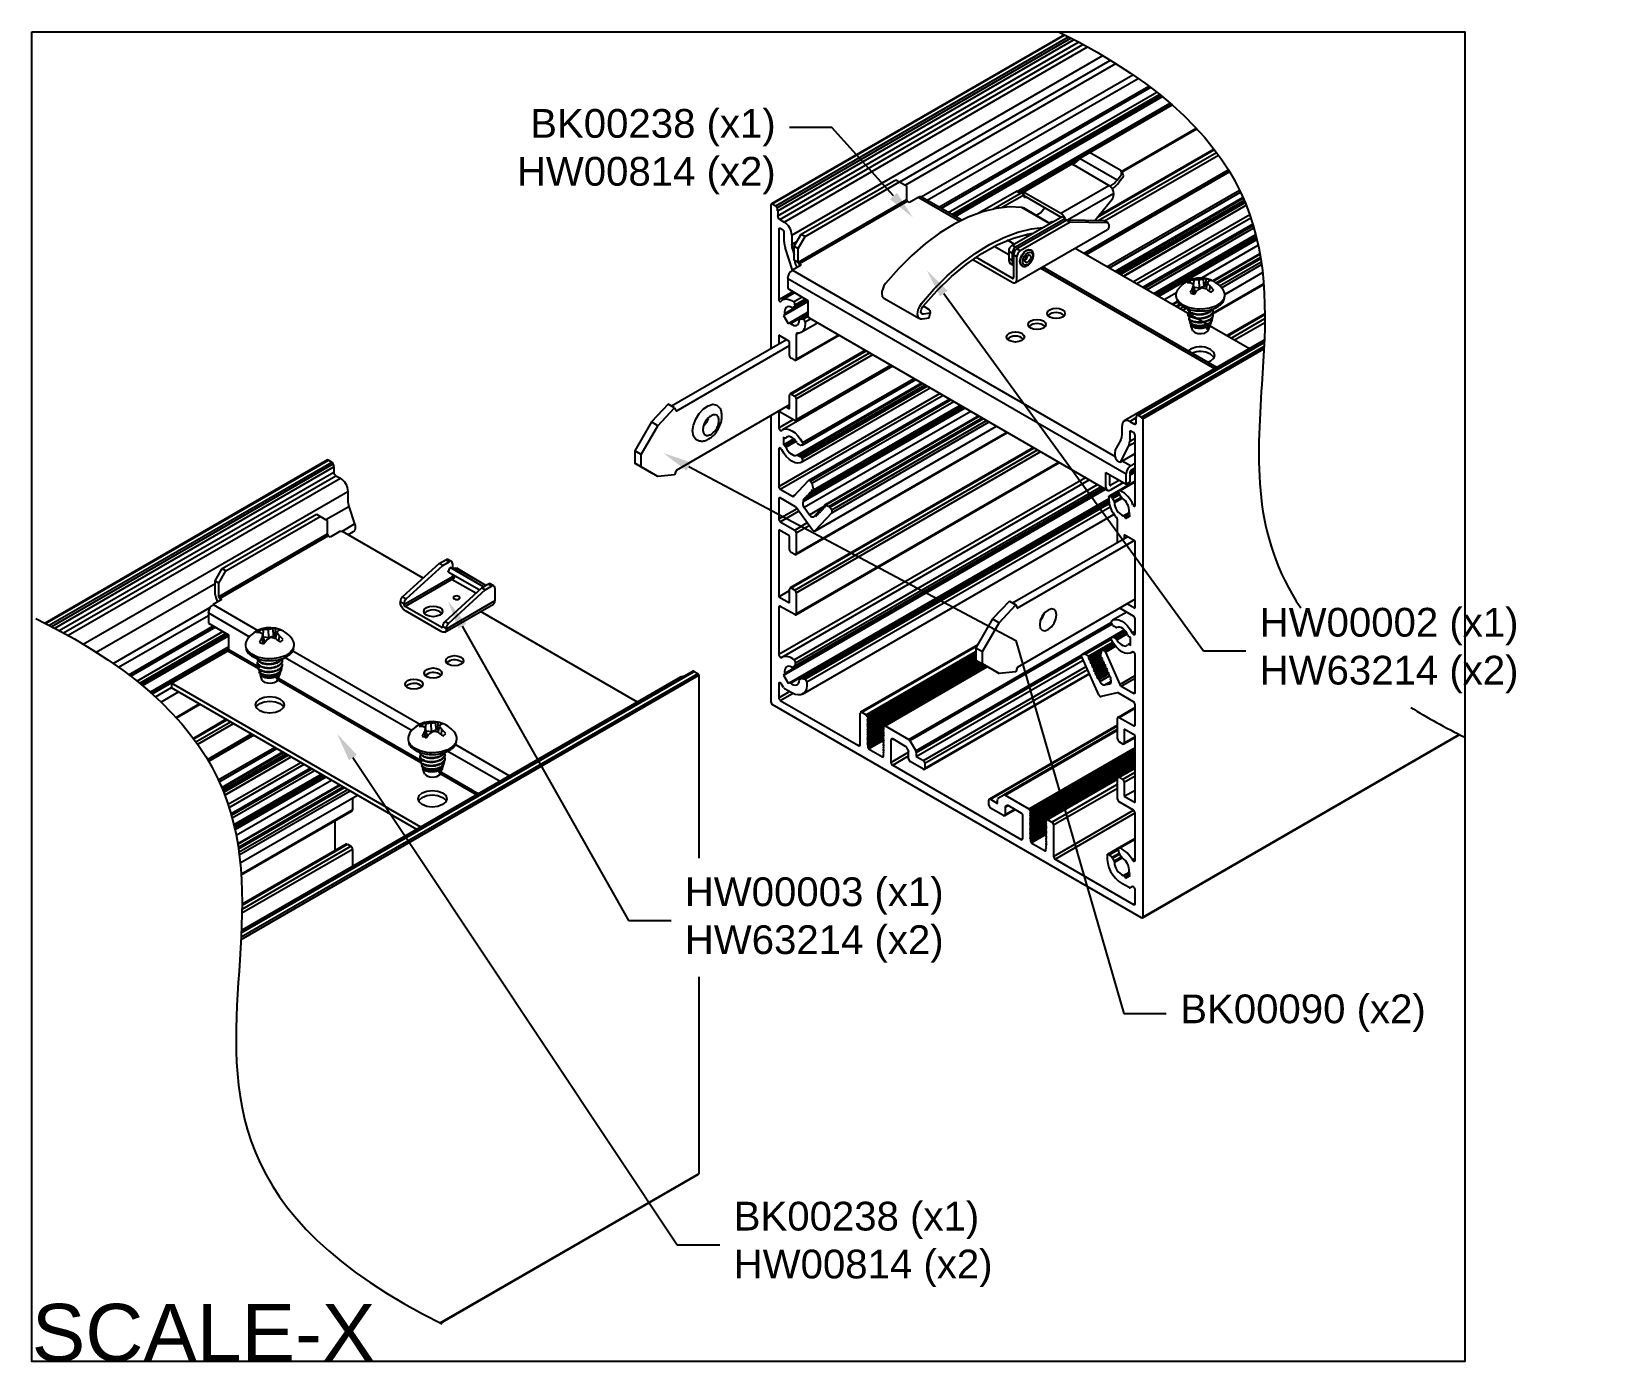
# Model space of a CAD drawing. Extents: x 0 to 10.4, y -8.7 to 0.
import ezdxf
from ezdxf import colors
from ezdxf.entities.mleader import LeaderData, LeaderLine
from ezdxf.math import Vec2, Vec3

# ---------------------------------------------------------------- set-up
doc = ezdxf.new("R2010")
doc.units = 0
doc.header["$LTSCALE"] = 0.5
doc.header["$MEASUREMENT"] = 0
for name, color, linetype in [('Brackets', 181, 'CONTINUOUS'), ('FAB DWG', 221, 'CONTINUOUS'), ('Hardware', 242, 'CONTINUOUS'), ('Housing', 150, 'CONTINUOUS')]:
    doc.layers.add(name, color=color, linetype=linetype)
doc.layers.add('Text-Unprinted', color=131, linetype='CONTINUOUS', plot=False)
doc.styles.add('LSAD_Standard', font='arial.ttf')

msp = doc.modelspace()

# ---------------------------------------------------------------- texts
at = {"layer": 'Text-Unprinted', "ltscale": 0.5, "transparency": 16777216, "style": 'LSAD_Standard'}
msp.add_attdef('SCALE-X', (0, -8.673), 'XEffectiveScaleFactor', height=0.375, dxfattribs=at)

# ---------------------------------------------------------------- linework, layer by layer
at = {"layer": 'Brackets', "transparency": 16777216}
for p, q in [((5.02, -1.32), (5.636, -0.965)), ((5.046, -1.335), (5.661, -0.979)), ((5.636, -0.965), (5.661, -0.979)), ((5.661, -0.979), (5.707, -1.006)), ((5.707, -1.006), (5.707, -1.096)), ((5.707, -1.096), (5, -1.505)), ((5.713, -1.106), (5.005, -1.514)), ((5.726, -1.114), (5.713, -1.106)), ((5.783, -1.081), (5.726, -1.114)), ((6.053, -1.237), (5.783, -1.081)), ((6.067, -1.23), (5.805, -1.079)), ((4.974, -1.399), (5.02, -1.32)), ((5, -1.414), (5.046, -1.335)), ((5.02, -1.32), (5.046, -1.335)), ((4.974, -1.399), (5, -1.414)), ((4.974, -1.49), (4.974, -1.399)), ((5, -1.505), (5, -1.414)), ((6.807, -1.411), (7.944, -2.067)), ((5.019, -1.522), (4.962, -1.555)), ((5, -1.505), (4.974, -1.49)), ((5.005, -1.514), (5.019, -1.522)), ((5.005, -1.514), (5.005, -1.53)), ((7.717, -2.198), (6.581, -1.541)), ((7.73, -2.19), (6.593, -1.534)), ((4.931, -1.609), (7.14, -2.884)), ((4.931, -1.609), (4.931, -1.675)), ((4.962, -1.555), (7.067, -2.771)), ((4.931, -1.675), (5.063, -1.752)), ((5.063, -1.752), (5.063, -1.847)), ((5.072, -1.867), (7.016, -2.99)), ((4.923, -2.009), (4.173, -2.442)), ((4.203, -2.474), (4.943, -2.046)), ((4.151, -2.43), (4.042, -2.545)), ((4.085, -2.57), (4.193, -2.454)), ((4.193, -2.454), (4.151, -2.43)), ((4.193, -2.454), (4.203, -2.474)), ((4.943, -2.433), (4.203, -2.861)), ((4.042, -2.545), (3.934, -2.734)), ((3.976, -2.758), (4.085, -2.57)), ((4.085, -2.57), (4.042, -2.545)), ((3.976, -2.758), (3.934, -2.734)), ((3.934, -2.734), (3.934, -2.814)), ((3.976, -2.838), (3.976, -2.758)), ((3.976, -2.838), (3.934, -2.814)), ((3.934, -2.814), (4.042, -2.876)), ((4.085, -2.901), (3.976, -2.838)), ((4.085, -2.901), (4.042, -2.876)), ((4.193, -2.891), (4.085, -2.901)), ((4.203, -2.861), (4.193, -2.891)), ((7.007, -2.874), (7.14, -2.951)), ((7.007, -2.97), (7.007, -2.874)), ((7.033, -2.955), (7.033, -2.889)), ((7.114, -2.798), (7.171, -2.831)), ((7.14, -2.951), (7.14, -2.884)), ((7.165, -2.936), (7.165, -2.87)), ((7.171, -2.831), (7.197, -2.815)), ((7.171, -2.86), (7.197, -2.845)), ((7.096, -2.925), (7.038, -2.958)), ((7.121, -2.94), (7.038, -2.988)), ((7.14, -2.951), (7.165, -2.936)), ((1.242, -3.502), (1.857, -3.146)), ((1.267, -3.516), (1.882, -3.161)), ((1.857, -3.146), (1.928, -3.187)), ((1.928, -3.187), (1.928, -3.278)), ((1.928, -3.278), (1.221, -3.686)), ((1.934, -3.288), (1.227, -3.696)), ((1.947, -3.296), (1.934, -3.288)), ((2.005, -3.263), (1.947, -3.296)), ((2.553, -3.564), (2.027, -3.26)), ((7.149, -3.294), (6.398, -3.727)), ((6.428, -3.759), (7.191, -3.318)), ((1.196, -3.581), (1.242, -3.502)), ((1.221, -3.596), (1.267, -3.516)), ((1.242, -3.502), (1.267, -3.516)), ((1.196, -3.581), (1.221, -3.596)), ((1.196, -3.672), (1.196, -3.581)), ((1.221, -3.686), (1.221, -3.596)), ((1.24, -3.704), (1.183, -3.737)), ((1.227, -3.696), (1.24, -3.704)), ((6.377, -3.714), (6.268, -3.83)), ((6.377, -3.714), (6.419, -3.739)), ((7.197, -3.702), (6.428, -4.146)), ((1.152, -3.791), (1.152, -3.857)), ((1.152, -3.791), (1.42, -3.946)), ((1.183, -3.737), (1.474, -3.905)), ((3.952, -4.372), (2.928, -3.781)), ((6.268, -3.83), (6.159, -4.018)), ((6.268, -3.83), (6.31, -3.855)), ((6.31, -3.855), (6.419, -3.739)), ((6.419, -3.739), (6.428, -3.759)), ((1.152, -3.857), (1.284, -3.933)), ((1.284, -3.933), (1.284, -4.029)), ((6.202, -4.043), (6.31, -3.855)), ((6.581, -3.836), (6.584, -3.835)), ((0.912, -4.25), (1.278, -4.039)), ((1.278, -4.039), (1.478, -4.154)), ((1.284, -4.029), (1.48, -4.142)), ((1.704, -4.038), (2.535, -4.518)), ((6.159, -4.018), (6.202, -4.043)), ((6.159, -4.018), (6.159, -4.099)), ((1.654, -4.081), (2.481, -4.558)), ((2.799, -4.108), (2.811, -4.117)), ((6.159, -4.099), (6.202, -4.123)), ((6.159, -4.099), (6.268, -4.161)), ((6.202, -4.123), (6.202, -4.043)), ((6.31, -4.186), (6.202, -4.123)), ((1.605, -4.227), (2.538, -4.766)), ((1.609, -4.217), (2.541, -4.754)), ((2.659, -4.19), (2.67, -4.199)), ((6.268, -4.161), (6.31, -4.186)), ((6.419, -4.176), (6.31, -4.186)), ((6.428, -4.146), (6.419, -4.176)), ((2.537, -5.188), (0.912, -4.25)), ((2.512, -5.203), (0.912, -4.28)), ((2.534, -4.262), (2.545, -4.271)), ((2.764, -4.65), (3.117, -4.853)), ((2.715, -4.693), (3.055, -4.889)), ((2.665, -4.839), (2.903, -4.977)), ((2.67, -4.829), (2.915, -4.97))]:
    msp.add_line(p, q, dxfattribs=at)
at = {"layer": 'Brackets', "ltscale": 0.5, "transparency": 16777216}
msp.add_line((0.912, -4.25), (0.912, -4.28), dxfattribs=at)
at = {"layer": 'Brackets', "transparency": 16777216, "flags": 128}
for points in [[(6.641, -1.861), (6.628, -1.85), (6.624, -1.837), (6.628, -1.825), (6.641, -1.814), (6.66, -1.806), (6.682, -1.804), (6.704, -1.806), (6.723, -1.814), (6.736, -1.825), (6.74, -1.837), (6.736, -1.85), (6.723, -1.861), (6.704, -1.868), (6.682, -1.871), (6.66, -1.868), (6.641, -1.861)], [(6.376, -2.014), (6.363, -2.003), (6.359, -1.99), (6.363, -1.978), (6.376, -1.967), (6.395, -1.96), (6.417, -1.957), (6.439, -1.96), (6.458, -1.967), (6.47, -1.978), (6.475, -1.99), (6.47, -2.003), (6.458, -2.014), (6.439, -2.021), (6.417, -2.024), (6.395, -2.021), (6.376, -2.014)], [(6.517, -1.933), (6.504, -1.922), (6.5, -1.909), (6.504, -1.896), (6.517, -1.886), (6.535, -1.878), (6.558, -1.876), (6.58, -1.878), (6.599, -1.886), (6.611, -1.896), (6.616, -1.909), (6.611, -1.922), (6.599, -1.933), (6.58, -1.94), (6.558, -1.943), (6.535, -1.94), (6.517, -1.933)], [(7.689, -2.073), (7.709, -2.09), (7.716, -2.111), (7.709, -2.132), (7.689, -2.149), (7.672, -2.157)], [(7.689, -2.102), (7.709, -2.12), (7.712, -2.126)], [(4.311, -2.604), (4.316, -2.567), (4.331, -2.527), (4.354, -2.49), (4.382, -2.459), (4.412, -2.439), (4.442, -2.43), (4.468, -2.435), (4.487, -2.452), (4.489, -2.456)], [(4.412, -2.523), (4.401, -2.549), (4.385, -2.571)], [(4.365, -2.671), (4.354, -2.67), (4.331, -2.659), (4.316, -2.637), (4.311, -2.604)], [(6.575, -3.868), (6.579, -3.89), (6.591, -3.903), (6.609, -3.907), (6.63, -3.899), (6.651, -3.882), (6.669, -3.858), (6.681, -3.831), (6.685, -3.804), (6.681, -3.782), (6.669, -3.768), (6.651, -3.765), (6.63, -3.772), (6.609, -3.789), (6.591, -3.813), (6.579, -3.841), (6.575, -3.868)], [(2.799, -4.079), (2.812, -4.09), (2.816, -4.103), (2.812, -4.116), (2.799, -4.126), (2.781, -4.134), (2.758, -4.136), (2.736, -4.134), (2.717, -4.126), (2.705, -4.116), (2.7, -4.103), (2.705, -4.09), (2.717, -4.079), (2.736, -4.072), (2.758, -4.069), (2.781, -4.072), (2.799, -4.079)], [(2.534, -4.232), (2.547, -4.243), (2.551, -4.256), (2.547, -4.269), (2.534, -4.279), (2.515, -4.287), (2.493, -4.289), (2.471, -4.287), (2.452, -4.279), (2.44, -4.269), (2.435, -4.256), (2.44, -4.243), (2.452, -4.232), (2.471, -4.225), (2.493, -4.222), (2.515, -4.225), (2.534, -4.232)], [(2.659, -4.16), (2.671, -4.171), (2.676, -4.184), (2.671, -4.197), (2.659, -4.208), (2.64, -4.215), (2.618, -4.217), (2.596, -4.215), (2.577, -4.208), (2.564, -4.197), (2.56, -4.184), (2.564, -4.171), (2.577, -4.16), (2.596, -4.153), (2.618, -4.15), (2.64, -4.153), (2.659, -4.16)], [(1.487, -4.429), (1.466, -4.411), (1.459, -4.391), (1.466, -4.37), (1.487, -4.352), (1.517, -4.341), (1.553, -4.337), (1.589, -4.341), (1.619, -4.352), (1.639, -4.37), (1.646, -4.391), (1.639, -4.411), (1.619, -4.429), (1.589, -4.44), (1.553, -4.445), (1.517, -4.44), (1.487, -4.429)], [(1.463, -4.405), (1.466, -4.399), (1.487, -4.382), (1.517, -4.37), (1.553, -4.366), (1.589, -4.37), (1.619, -4.382), (1.639, -4.399), (1.643, -4.405)], [(2.547, -5.041), (2.527, -5.024), (2.52, -5.003), (2.527, -4.982), (2.547, -4.965), (2.578, -4.953), (2.613, -4.949), (2.649, -4.953), (2.68, -4.965), (2.7, -4.982), (2.707, -5.003), (2.7, -5.024), (2.68, -5.041), (2.649, -5.053), (2.613, -5.057), (2.578, -5.053), (2.547, -5.041)], [(2.524, -5.018), (2.527, -5.012), (2.547, -4.994), (2.578, -4.982), (2.613, -4.978), (2.649, -4.982), (2.68, -4.994), (2.7, -5.012), (2.703, -5.018)]]:
    msp.add_lwpolyline(points, dxfattribs=at)
at = {"layer": 'Brackets', "transparency": 16777216}
for centre, radius, start, end in [((5.719, -1.096), 0.0123, 182.6055, 237.3945), ((5.796, -1.099), 0.0221, 65.6929, 125.6176), ((5.044, -1.486), 0.0693, 183.0678, 225.7241), ((5.012, -1.504), 0.0123, 182.6055, 237.3945), ((4.998, -1.612), 0.0676, 122.6055, 177.3945), ((5.084, -1.85), 0.0217, 173.7012, 234.9867), ((6.682, -1.908), 0.0768, 47.2389, 132.7611), ((6.558, -1.98), 0.0768, 47.2389, 132.7611), ((6.417, -2.062), 0.0768, 47.2389, 132.7611), ((7.623, -2.19), 0.135, 60.9913, 126.4263), ((7.622, -2.232), 0.146, 62.9006, 111.6652), ((7.207, -2.887), 0.0676, 122.6055, 177.3945), ((7.177, -2.87), 0.0123, 122.6055, 177.3945), ((7.026, -2.973), 0.0192, 170.786, 309.2033), ((7.036, -2.956), 0.00349, 170.786, 309.2033), ((1.941, -3.278), 0.0123, 182.6055, 237.3945), ((2.018, -3.281), 0.0221, 65.6929, 125.6176), ((1.265, -3.668), 0.0693, 183.0678, 225.7241), ((1.233, -3.686), 0.0123, 182.6055, 237.3945), ((1.219, -3.794), 0.0676, 122.6055, 177.3945), ((6.496, -3.758), 0.116, 316.2194, 343.7163), ((1.272, -4.028), 0.0123, 302.6055, 357.3945), ((2.759, -4.179), 0.0814, 60.4539, 130.5597), ((2.619, -4.261), 0.0814, 60.4539, 130.5597), ((2.494, -4.332), 0.0814, 60.4539, 130.5597)]:
    msp.add_arc(centre, radius, start, end, dxfattribs=at)
for points, knots in [([(4.478, -2.593), (4.484, -2.58), (4.493, -2.562), (4.5, -2.535), (4.503, -2.511), (4.5, -2.485), (4.496, -2.465), (4.49, -2.457), (4.489, -2.457)], [0, 0, 0, 0, 0.285814, 0.398765, 0.585982, 0.778877, 0.984067, 1, 1, 1, 1]), ([(4.365, -2.67), (4.373, -2.67), (4.391, -2.669), (4.415, -2.658), (4.437, -2.643), (4.458, -2.623), (4.47, -2.604), (4.478, -2.593)], [0, 0, 0, 0, 0.1705774, 0.3948236, 0.5637829, 0.7252687, 1, 1, 1, 1])]:
    msp.add_open_spline(points, degree=3, knots=knots, dxfattribs=at)
for points in [[(4.431, -2.505), (4.424, -2.51), (4.41, -2.52), (4.393, -2.544), (4.381, -2.571), (4.377, -2.597), (4.381, -2.618), (4.393, -2.631), (4.41, -2.635), (4.424, -2.629), (4.431, -2.626)], [(4.431, -2.626), (4.438, -2.621), (4.451, -2.612), (4.469, -2.588), (4.48, -2.561), (4.484, -2.535), (4.48, -2.513), (4.469, -2.5), (4.451, -2.496), (4.438, -2.502), (4.431, -2.505)]]:
    msp.add_open_spline(points, degree=3, dxfattribs=at)
at = {"layer": 'Hardware', "transparency": 16777216}
for p, q in [((6.858, -0.798), (6.835, -0.826)), ((7.08, -0.967), (6.835, -0.826)), ((7.1, -0.902), (6.899, -0.787)), ((6.777, -0.868), (6.463, -1.05)), ((6.791, -0.865), (6.799, -0.87)), ((6.791, -0.865), (6.791, -0.867)), ((7.027, -1.002), (6.799, -0.87)), ((7.117, -0.924), (7.106, -0.908)), ((6.713, -1.183), (7.027, -1.002)), ((7.027, -1.002), (7.036, -1.007)), ((7.036, -1.008), (7.036, -1.007)), ((7.08, -0.967), (7.103, -0.939)), ((7.114, -0.955), (7.091, -0.983)), ((6.17, -1.185), (6.423, -1.039)), ((6.269, -1.157), (6.454, -1.05)), ((6.476, -1.063), (6.331, -1.147)), ((6.445, -1.052), (6.423, -1.039)), ((6.423, -1.039), (6.479, -1.04)), ((6.445, -1.052), (6.451, -1.052)), ((6.459, -1.053), (6.454, -1.05)), ((6.457, -1.052), (6.46, -1.052)), ((6.476, -1.063), (6.459, -1.053)), ((6.476, -1.082), (6.476, -1.063)), ((6.476, -1.082), (6.484, -1.077)), ((6.484, -1.052), (6.713, -1.183)), ((6.713, -1.209), (6.484, -1.077)), ((7.058, -1.055), (6.757, -1.229)), ((6.934, -1.232), (7.047, -1.091)), ((7.058, -1.063), (7.058, -1.055)), ((6.395, -1.392), (6.721, -1.204)), ((6.743, -1.217), (6.418, -1.405)), ((6.752, -1.228), (6.426, -1.417)), ((6.774, -1.241), (6.448, -1.429)), ((6.459, -1.146), (6.469, -1.149)), ((6.64, -1.251), (6.459, -1.146)), ((6.642, -1.25), (6.469, -1.149)), ((6.583, -1.181), (6.553, -1.198)), ((6.609, -1.149), (6.583, -1.181)), ((6.607, -1.151), (6.61, -1.15)), ((6.721, -1.204), (6.738, -1.214)), ((6.743, -1.217), (6.738, -1.214)), ((6.743, -1.233), (6.743, -1.217)), ((6.774, -1.241), (6.752, -1.228)), ((6.993, -1.233), (6.752, -1.228)), ((7.015, -1.246), (6.774, -1.241)), ((6.938, -1.227), (6.947, -1.232)), ((7.021, -1.247), (6.998, -1.235)), ((6.417, -1.636), (7.018, -1.289)), ((6.482, -1.323), (6.499, -1.333)), ((7.027, -1.262), (7.027, -1.269)), ((6.279, -1.399), (6.373, -1.453)), ((6.409, -1.385), (6.366, -1.36)), ((6.373, -1.431), (6.395, -1.444)), ((6.373, -1.431), (6.373, -1.479)), ((6.418, -1.405), (6.395, -1.392)), ((6.395, -1.444), (6.395, -1.492)), ((6.448, -1.429), (6.426, -1.417)), ((6.519, -1.425), (6.517, -1.423)), ((6.138, -1.485), (6.395, -1.633)), ((6.395, -1.608), (6.158, -1.471)), ((6.395, -1.492), (6.373, -1.479)), ((6.391, -1.519), (6.404, -1.526)), ((6.426, -1.468), (6.404, -1.455)), ((6.404, -1.455), (6.404, -1.603)), ((6.426, -1.616), (6.426, -1.468)), ((6.458, -1.526), (6.46, -1.527)), ((6.404, -1.603), (6.395, -1.608)), ((7.559, -1.639), (7.555, -1.623)), ((7.589, -1.697), (7.578, -1.65)), ((7.579, -1.657), (7.582, -1.62)), ((7.617, -1.673), (7.615, -1.618)), ((7.649, -1.661), (7.643, -1.614)), ((7.658, -1.654), (7.649, -1.661)), ((7.658, -1.654), (7.662, -1.612)), ((7.66, -1.678), (7.669, -1.64)), ((5.559, -1.737), (5.79, -1.87)), ((7.579, -1.71), (7.572, -1.674)), ((7.617, -1.673), (7.582, -1.669)), ((7.589, -1.697), (7.584, -1.711)), ((7.649, -1.661), (7.617, -1.673)), ((7.682, -1.692), (7.686, -1.661)), ((5.809, -1.873), (5.853, -1.865)), ((5.86, -1.835), (5.817, -1.842)), ((5.859, -1.816), (5.821, -1.793)), ((5.853, -1.865), (5.86, -1.835)), ((5.859, -1.816), (5.86, -1.835)), ((7.541, -1.828), (7.541, -1.832)), ((7.705, -1.819), (7.705, -1.816)), ((7.705, -1.844), (7.705, -1.841)), ((7.749, -1.784), (7.754, -1.781)), ((7.754, -1.781), (7.758, -1.777)), ((7.548, -1.874), (7.552, -1.885)), ((7.549, -1.874), (7.548, -1.874)), ((7.558, -1.903), (7.555, -1.894)), ((7.559, -1.907), (7.561, -1.914)), ((7.561, -1.914), (7.563, -1.91)), ((7.573, -1.95), (7.561, -1.914)), ((7.595, -1.868), (7.597, -1.867)), ((7.677, -1.944), (7.687, -1.915)), ((7.688, -1.912), (7.693, -1.897)), ((7.699, -1.882), (7.701, -1.876)), ((2.658, -3.468), (2.419, -3.687)), ((2.443, -3.7), (2.682, -3.481)), ((2.658, -3.468), (2.7, -3.444)), ((2.682, -3.481), (2.658, -3.468)), ((2.682, -3.481), (2.723, -3.457)), ((2.723, -3.457), (2.7, -3.444)), ((2.738, -3.456), (2.715, -3.442)), ((2.717, -3.525), (2.729, -3.494)), ((2.947, -3.62), (2.729, -3.494)), ((2.729, -3.494), (2.763, -3.498)), ((2.744, -3.469), (2.744, -3.496)), ((2.961, -3.612), (2.763, -3.498)), ((2.963, -3.611), (2.772, -3.5)), ((2.428, -3.736), (2.744, -3.553)), ((2.751, -3.566), (2.435, -3.749)), ((2.919, -3.641), (2.717, -3.525)), ((2.896, -3.663), (2.742, -3.574)), ((2.744, -3.54), (2.744, -3.553)), ((2.751, -3.566), (2.752, -3.566)), ((2.935, -3.627), (2.976, -3.603)), ((2.958, -3.641), (3, -3.617)), ((3, -3.617), (2.976, -3.603)), ((3.015, -3.615), (2.991, -3.602)), ((2.404, -3.719), (2.404, -3.723)), ((2.428, -3.732), (2.404, -3.719)), ((2.419, -3.687), (2.443, -3.7)), ((2.696, -3.846), (2.935, -3.627)), ((3.021, -3.713), (2.704, -3.896)), ((2.958, -3.641), (2.719, -3.86)), ((2.935, -3.627), (2.958, -3.641)), ((3.021, -3.629), (3.021, -3.713)), ((2.428, -3.732), (2.428, -3.736)), ((2.674, -3.887), (2.435, -3.749)), ((2.671, -3.912), (2.437, -3.777)), ((2.695, -3.916), (3.012, -3.733)), ((1.489, -3.92), (1.485, -3.904)), ((1.518, -3.978), (1.507, -3.93)), ((1.509, -3.938), (1.512, -3.901)), ((1.546, -3.954), (1.544, -3.899)), ((1.579, -3.942), (1.572, -3.894)), ((1.587, -3.935), (1.579, -3.942)), ((1.587, -3.935), (1.591, -3.892)), ((1.59, -3.959), (1.599, -3.92)), ((2.674, -3.887), (2.681, -3.882)), ((2.704, -3.892), (2.681, -3.879)), ((2.681, -3.882), (2.681, -3.879)), ((2.696, -3.846), (2.719, -3.86)), ((2.704, -3.892), (2.704, -3.896)), ((1.509, -3.991), (1.502, -3.954)), ((1.546, -3.954), (1.512, -3.95)), ((1.518, -3.978), (1.513, -3.992)), ((1.579, -3.942), (1.546, -3.954)), ((1.611, -3.973), (1.616, -3.942)), ((1.471, -4.109), (1.471, -4.112)), ((1.635, -4.1), (1.635, -4.096)), ((1.635, -4.125), (1.635, -4.122)), ((1.679, -4.065), (1.684, -4.062)), ((1.684, -4.062), (1.688, -4.057)), ((1.479, -4.154), (1.477, -4.155)), ((1.477, -4.155), (1.481, -4.166)), ((1.487, -4.184), (1.484, -4.175)), ((1.489, -4.188), (1.491, -4.194)), ((1.491, -4.195), (1.493, -4.191)), ((1.503, -4.231), (1.491, -4.195)), ((1.525, -4.148), (1.526, -4.148)), ((1.606, -4.225), (1.617, -4.196)), ((1.618, -4.192), (1.623, -4.177)), ((1.628, -4.163), (1.63, -4.156)), ((2.55, -4.532), (2.546, -4.516)), ((2.579, -4.59), (2.568, -4.543)), ((2.569, -4.55), (2.572, -4.513)), ((2.607, -4.566), (2.605, -4.511)), ((2.64, -4.554), (2.607, -4.566)), ((2.64, -4.554), (2.633, -4.507)), ((2.648, -4.547), (2.64, -4.554)), ((2.648, -4.547), (2.652, -4.505)), ((2.651, -4.571), (2.659, -4.533)), ((2.672, -4.585), (2.676, -4.554)), ((2.569, -4.603), (2.562, -4.567)), ((2.607, -4.566), (2.572, -4.562)), ((2.579, -4.59), (2.574, -4.604)), ((2.531, -4.722), (2.531, -4.725)), ((2.585, -4.761), (2.587, -4.76)), ((2.695, -4.712), (2.695, -4.709)), ((2.695, -4.737), (2.695, -4.734)), ((2.74, -4.677), (2.744, -4.674)), ((2.744, -4.674), (2.748, -4.67)), ((2.538, -4.767), (2.542, -4.778)), ((2.539, -4.767), (2.538, -4.767)), ((2.548, -4.796), (2.545, -4.787)), ((2.549, -4.801), (2.551, -4.807)), ((2.551, -4.807), (2.554, -4.803)), ((2.564, -4.843), (2.551, -4.807)), ((2.667, -4.837), (2.677, -4.808)), ((2.678, -4.805), (2.684, -4.79)), ((2.689, -4.775), (2.691, -4.769))]:
    msp.add_line(p, q, dxfattribs=at)
at = {"layer": 'Hardware', "transparency": 16777216, "flags": 128}
for points in [[(6.459, -1.146), (6.377, -1.143), (6.291, -1.153), (6.201, -1.175), (6.109, -1.209), (6.017, -1.255), (5.924, -1.312), (5.831, -1.381), (5.741, -1.459), (5.654, -1.546), (5.57, -1.642)], [(6.659, -1.24), (6.657, -1.24), (6.638, -1.247)], [(5.801, -1.775), (5.885, -1.68), (5.972, -1.592), (6.062, -1.514), (6.155, -1.446), (6.248, -1.388), (6.341, -1.342), (6.432, -1.308), (6.522, -1.286), (6.595, -1.277)], [(5.813, -1.792), (5.904, -1.689), (5.999, -1.596), (6.097, -1.515), (6.197, -1.446), (6.298, -1.39), (6.397, -1.348), (6.495, -1.32), (6.532, -1.314)], [(6.361, -1.446), (6.372, -1.454), (6.373, -1.455)], [(6.458, -1.526), (6.458, -1.526), (6.449, -1.515), (6.445, -1.498), (6.449, -1.478), (6.458, -1.457), (6.471, -1.439), (6.487, -1.426)], [(6.46, -1.527), (6.46, -1.527), (6.451, -1.516), (6.448, -1.5), (6.451, -1.479), (6.46, -1.459), (6.473, -1.44), (6.489, -1.427), (6.505, -1.422), (6.519, -1.424)], [(6.498, -1.442), (6.51, -1.437), (6.521, -1.44), (6.529, -1.448), (6.531, -1.461), (6.529, -1.477), (6.521, -1.494), (6.51, -1.509), (6.498, -1.519), (6.485, -1.523), (6.474, -1.521), (6.467, -1.513), (6.464, -1.5), (6.467, -1.484), (6.474, -1.467), (6.485, -1.452), (6.498, -1.442)], [(6.487, -1.426), (6.503, -1.421), (6.517, -1.423)], [(6.498, -1.502), (6.49, -1.505), (6.484, -1.504), (6.48, -1.499), (6.479, -1.491), (6.48, -1.482), (6.484, -1.473), (6.49, -1.464), (6.498, -1.459), (6.505, -1.456), (6.511, -1.457), (6.515, -1.462), (6.517, -1.47), (6.515, -1.479), (6.511, -1.488), (6.505, -1.496), (6.498, -1.502)], [(5.57, -1.642), (5.559, -1.658), (5.551, -1.676), (5.546, -1.694), (5.545, -1.71), (5.548, -1.724), (5.555, -1.734), (5.559, -1.737)], [(7.755, -1.77), (7.723, -1.79), (7.682, -1.804), (7.636, -1.81), (7.588, -1.808), (7.544, -1.798), (7.507, -1.781), (7.48, -1.758), (7.468, -1.739)], [(7.779, -1.738), (7.776, -1.745), (7.755, -1.77)], [(5.801, -1.775), (5.79, -1.791), (5.782, -1.809), (5.777, -1.827), (5.776, -1.844), (5.779, -1.857), (5.786, -1.867), (5.796, -1.873), (5.809, -1.873)], [(5.817, -1.842), (5.811, -1.842), (5.806, -1.839), (5.802, -1.834), (5.8, -1.827), (5.801, -1.819), (5.803, -1.809), (5.808, -1.8), (5.813, -1.792)], [(7.573, -1.95), (7.587, -1.961), (7.607, -1.968), (7.63, -1.969), (7.652, -1.965), (7.668, -1.955), (7.677, -1.944)], [(2.763, -3.498), (2.769, -3.499), (2.772, -3.5)], [(2.757, -3.683), (2.752, -3.687), (2.751, -3.692), (2.752, -3.696), (2.757, -3.7), (2.764, -3.703), (2.772, -3.704), (2.78, -3.703), (2.787, -3.7), (2.791, -3.696), (2.793, -3.692), (2.791, -3.687), (2.787, -3.683), (2.78, -3.681), (2.772, -3.68), (2.764, -3.681), (2.757, -3.683)], [(2.661, -3.806), (2.641, -3.813), (2.618, -3.816), (2.594, -3.813), (2.575, -3.806), (2.561, -3.794), (2.557, -3.781), (2.561, -3.767), (2.575, -3.756), (2.594, -3.748), (2.618, -3.746), (2.641, -3.748), (2.661, -3.756), (2.674, -3.767), (2.679, -3.781), (2.674, -3.794), (2.661, -3.806)], [(1.685, -4.05), (1.653, -4.071), (1.611, -4.084), (1.565, -4.09), (1.518, -4.088), (1.473, -4.079), (1.436, -4.061), (1.409, -4.039), (1.397, -4.019)], [(1.709, -4.018), (1.705, -4.026), (1.685, -4.05)], [(1.503, -4.231), (1.517, -4.242), (1.537, -4.248), (1.56, -4.25), (1.581, -4.245), (1.598, -4.236), (1.606, -4.225)], [(2.745, -4.663), (2.713, -4.683), (2.672, -4.697), (2.626, -4.703), (2.578, -4.701), (2.534, -4.691), (2.497, -4.674), (2.47, -4.651), (2.458, -4.632)], [(2.769, -4.631), (2.766, -4.638), (2.745, -4.663)], [(2.564, -4.843), (2.577, -4.854), (2.597, -4.861), (2.62, -4.862), (2.642, -4.858), (2.659, -4.848), (2.667, -4.837)]]:
    msp.add_lwpolyline(points, dxfattribs=at)
at = {"layer": 'Hardware', "transparency": 16777216}
for centre, radius, start, end in [((6.706, -0.725), 0.164, 301.1059, 322.0213), ((6.885, -0.818), 0.0342, 66.028, 143.9743), ((6.786, -0.883), 0.0173, 72.9627, 118.5158), ((6.782, -0.898), 0.0327, 59.429, 75.3204), ((7.086, -0.922), 0.0239, 314.0004, 55.258), ((7.096, -0.937), 0.0252, 315.3831, 31.7306), ((7.002, -1.044), 0.0493, 47.5385, 59.6219), ((6.951, -0.866), 0.164, 301.1059, 322.0213), ((6.99, -1.058), 0.0679, 2.9323, 47.8909), ((6.923, -0.851), 0.214, 305.8673, 321.7891), ((6.472, -1.067), 0.0194, 51.4179, 134.1892), ((6.481, -1.081), 0.00516, 50.7967, 189.214), ((7.01, -1.06), 0.0483, 320.2279, 357.3607), ((6.677, -1.239), 0.0659, 21.9679, 57.477), ((6.993, -1.244), 0.0112, 60.3361, 89.8195), ((7.014, -1.26), 0.0136, 350.2283, 84.1145), ((7.007, -1.271), 0.0208, 304.0564, 7.2558), ((6.421, -1.433), 0.0484, 122.6055, 177.3945), ((6.444, -1.446), 0.0484, 122.6055, 177.3945), ((6.452, -1.457), 0.0484, 122.6055, 177.3945), ((6.474, -1.47), 0.0484, 122.6055, 177.3945), ((6.415, -1.484), 0.0422, 173.2633, 235.4245), ((6.448, -1.494), 0.0527, 177.5252, 212.7878), ((6.456, -1.456), 0.0415, 303.7178, 356.2876), ((6.399, -1.604), 0.00516, 230.7967, 9.214), ((6.407, -1.619), 0.0189, 230.7967, 9.214), ((7.623, -1.787), 0.181, 68.6245, 144.912), ((7.588, -1.681), 0.0657, 119.5955, 141.2302), ((7.552, -1.749), 0.111, 85.6452, 97.9438), ((7.583, -1.738), 0.118, 90.2796, 103.3617), ((7.505, -1.744), 0.119, 52.2561, 62.1096), ((7.835, -1.722), 0.268, 164.2953, 169.5442), ((7.609, -1.803), 0.185, 88.3891, 98.4672), ((7.652, -1.757), 0.143, 93.9209, 105.3244), ((7.658, -1.673), 0.061, 86.5339, 104.7203), ((7.63, -1.751), 0.101, 69.364, 73.8342), ((7.634, -1.723), 0.115, 61.1772, 76.0718), ((7.895, -1.724), 0.242, 156.0457, 159.5258), ((7.537, -1.764), 0.181, 34.4469, 43.1172), ((7.693, -1.671), 0.0485, 94.2041, 112.4509), ((7.623, -1.787), 0.181, 35.088, 68.6245), ((7.52, -1.718), 0.0566, 142.6333, 201.7152), ((7.786, -1.809), 0.253, 147.6541, 154.6934), ((7.612, -1.6), 0.115, 241.1772, 256.0718), ((7.94, -1.959), 0.433, 140.9597, 145.1904), ((7.746, -1.917), 0.271, 114.8148, 121.5663), ((7.583, -1.928), 0.262, 71.8964, 79.2436), ((7.488, -1.937), 0.312, 49.3705, 55.5354), ((7.547, -1.83), 0.219, 41.7264, 50.3706), ((7.659, -1.643), 0.0657, 299.5955, 321.2302), ((7.725, -1.718), 0.0577, 339.8793, 36.7519), ((7.648, -1.897), 0.0425, 288.7472, 335.5735), ((2.709, -3.456), 0.0151, 65.6929, 125.6176), ((2.731, -3.467), 0.0131, 350.786, 129.2033), ((2.719, -3.539), 0.0423, 302.9614, 345.6367), ((2.76, -3.553), 0.0154, 182.6055, 237.3945), ((2.985, -3.615), 0.0151, 65.6929, 125.6176), ((3.008, -3.627), 0.0131, 350.786, 129.2033), ((2.451, -3.721), 0.047, 132.4457, 177.0705), ((2.474, -3.735), 0.047, 132.4457, 177.0705), ((2.443, -3.736), 0.0154, 182.6055, 237.3945), ((2.618, -3.85), 0.079, 44.4556, 135.5444), ((1.553, -4.068), 0.181, 68.6245, 144.912), ((1.517, -3.961), 0.0657, 119.5955, 141.2302), ((1.482, -4.03), 0.111, 85.6452, 97.9438), ((1.512, -4.019), 0.118, 90.2796, 103.3617), ((1.434, -4.025), 0.119, 52.2561, 62.1096), ((1.765, -4.003), 0.268, 164.2953, 169.5442), ((1.539, -4.084), 0.185, 88.3891, 98.4672), ((1.582, -4.037), 0.143, 93.9209, 105.3244), ((1.588, -3.953), 0.061, 86.5339, 104.7203), ((1.559, -4.031), 0.101, 69.364, 73.8342), ((1.564, -4.004), 0.115, 61.1772, 76.0718), ((1.825, -4.005), 0.242, 156.0457, 159.5258), ((1.466, -4.044), 0.181, 34.4469, 43.1172), ((1.623, -3.952), 0.0485, 94.2041, 112.4509), ((1.553, -4.068), 0.181, 35.088, 68.6245), ((2.676, -3.883), 0.00437, 230.7967, 9.214), ((2.728, -3.881), 0.047, 132.4457, 177.0705), ((2.751, -3.894), 0.047, 132.4457, 177.0705), ((1.45, -3.998), 0.0566, 142.6333, 201.7152), ((1.715, -4.09), 0.253, 147.6541, 154.6934), ((1.542, -3.881), 0.115, 241.1772, 256.0718), ((1.87, -4.239), 0.433, 140.9597, 145.1904), ((1.675, -4.197), 0.271, 114.8148, 121.5663), ((1.513, -4.209), 0.262, 71.8964, 79.2436), ((1.417, -4.218), 0.312, 49.3705, 55.5354), ((1.476, -4.11), 0.219, 41.7264, 50.3706), ((1.588, -3.923), 0.0657, 299.5955, 321.2302), ((1.654, -3.999), 0.0577, 339.8793, 36.7519), ((1.578, -4.178), 0.0425, 288.7472, 335.5735), ((2.613, -4.68), 0.181, 68.6245, 144.912), ((2.578, -4.574), 0.0657, 119.5955, 141.2302), ((2.542, -4.642), 0.111, 85.6452, 97.9438), ((2.573, -4.631), 0.118, 90.2796, 103.3617), ((2.495, -4.637), 0.119, 52.2561, 62.1096), ((2.826, -4.615), 0.268, 164.2953, 169.5442), ((2.6, -4.696), 0.185, 88.3891, 98.4672), ((2.643, -4.65), 0.143, 93.9209, 105.3244), ((2.648, -4.566), 0.061, 86.5339, 104.7203), ((2.62, -4.644), 0.101, 69.364, 73.8342), ((2.624, -4.616), 0.115, 61.1772, 76.0718), ((2.886, -4.617), 0.242, 156.0457, 159.5258), ((2.527, -4.657), 0.181, 34.4469, 43.1172), ((2.683, -4.564), 0.0485, 94.2041, 112.4509), ((2.537, -4.723), 0.219, 41.7264, 50.3706), ((2.613, -4.68), 0.181, 35.088, 68.6245), ((2.511, -4.611), 0.0566, 142.6333, 201.7152), ((2.776, -4.702), 0.253, 147.6541, 154.6934), ((2.603, -4.493), 0.115, 241.1772, 256.0718), ((2.93, -4.852), 0.433, 140.9597, 145.1904), ((2.736, -4.81), 0.271, 114.8148, 121.5663), ((2.573, -4.821), 0.262, 71.8964, 79.2436), ((2.478, -4.83), 0.312, 49.3705, 55.5354), ((2.649, -4.536), 0.0657, 299.5955, 321.2302), ((2.715, -4.611), 0.0577, 339.8793, 36.7519), ((2.639, -4.79), 0.0425, 288.7472, 335.5735)]:
    msp.add_arc(centre, radius, start, end, dxfattribs=at)
for centre, major_axis, ratio, start_param, end_param in [((5.808, -1.756), (0.0916, -0.0233), 0.357899, 4.858501, 4.941075), ((7.623, -2.13), (-0.05, 0.507), 0.12773, 0.975629, 0.982449), ((7.623, -2.13), (-0.065, 0.573), 0.087069, 1.094899, 1.101621), ((1.553, -4.411), (-0.05, 0.507), 0.12773, 0.975629, 0.982449), ((1.553, -4.411), (-0.065, 0.573), 0.087069, 1.094899, 1.101621), ((2.613, -5.023), (-0.05, 0.507), 0.12773, 0.975629, 0.982449), ((2.613, -5.023), (-0.065, 0.573), 0.087069, 1.094899, 1.101621)]:
    msp.add_ellipse(centre, major_axis=major_axis, ratio=ratio, start_param=start_param, end_param=end_param, dxfattribs=at)
for points, knots in [([(6.524, -1.493), (6.527, -1.488), (6.533, -1.475), (6.536, -1.455), (6.532, -1.439), (6.526, -1.428), (6.52, -1.426), (6.519, -1.425)], [0, 0, 0, 0, 0.220318, 0.48214, 0.722149, 0.92529, 1, 1, 1, 1]), ([(6.461, -1.527), (6.462, -1.528), (6.468, -1.531), (6.48, -1.531), (6.494, -1.526), (6.509, -1.514), (6.52, -1.502), (6.523, -1.494), (6.524, -1.493)], [0, 0, 0, 0, 0.083061, 0.272076, 0.474892, 0.712717, 0.963812, 1, 1, 1, 1]), ([(7.468, -1.747), (7.469, -1.75), (7.472, -1.762), (7.49, -1.78), (7.519, -1.8), (7.558, -1.814), (7.591, -1.821), (7.61, -1.821), (7.614, -1.82)], [0, 0, 0, 0, 0.070324, 0.27829, 0.495151, 0.717581, 0.940207, 1, 1, 1, 1]), ([(7.758, -1.777), (7.761, -1.774), (7.771, -1.765), (7.776, -1.753), (7.779, -1.746)], [0, 0, 0, 0, 0.307936, 1, 1, 1, 1]), ([(7.541, -1.851), (7.542, -1.847), (7.543, -1.842), (7.548, -1.837), (7.55, -1.836)], [0, 0, 0, 0, 0.694199, 1, 1, 1, 1]), ([(7.551, -1.85), (7.551, -1.85), (7.549, -1.851), (7.546, -1.851), (7.543, -1.851), (7.541, -1.851)], [0, 0, 0, 0, 0.110428, 0.555201, 1, 1, 1, 1]), ([(7.541, -1.854), (7.543, -1.855), (7.546, -1.857), (7.55, -1.861), (7.553, -1.863), (7.554, -1.864)], [0, 0, 0, 0, 0.332692, 0.665386, 1, 1, 1, 1]), ([(7.697, -1.81), (7.696, -1.813), (7.69, -1.823), (7.669, -1.835), (7.639, -1.843), (7.606, -1.845), (7.576, -1.839), (7.553, -1.827), (7.542, -1.814), (7.542, -1.806), (7.543, -1.803)], [0, 0, 0, 0, 0.071374, 0.216052, 0.356213, 0.50216, 0.644364, 0.786569, 0.932515, 1, 1, 1, 1]), ([(7.7, -1.809), (7.698, -1.813), (7.692, -1.825), (7.669, -1.838), (7.639, -1.847), (7.606, -1.848), (7.576, -1.842), (7.553, -1.83), (7.542, -1.817), (7.542, -1.809), (7.543, -1.806)], [0, 0, 0, 0, 0.100805, 0.240898, 0.376617, 0.517938, 0.655635, 0.793333, 0.934654, 1, 1, 1, 1]), ([(7.704, -1.816), (7.704, -1.819), (7.705, -1.829), (7.693, -1.845), (7.67, -1.86), (7.639, -1.869), (7.606, -1.871), (7.576, -1.865), (7.553, -1.853), (7.542, -1.84), (7.542, -1.831), (7.543, -1.828)], [0, 0, 0, 0, 0.0634187, 0.1896667, 0.3159148, 0.4382216, 0.5655768, 0.6896667, 0.8137566, 0.9411118, 1, 1, 1, 1]), ([(7.704, -1.819), (7.704, -1.822), (7.705, -1.832), (7.693, -1.849), (7.67, -1.864), (7.639, -1.872), (7.606, -1.874), (7.576, -1.868), (7.553, -1.856), (7.542, -1.843), (7.542, -1.834), (7.543, -1.832)], [0, 0, 0, 0, 0.0634187, 0.1896667, 0.3159148, 0.4382216, 0.5655768, 0.6896667, 0.8137566, 0.9411118, 1, 1, 1, 1]), ([(7.555, -1.861), (7.552, -1.864), (7.549, -1.868), (7.548, -1.872), (7.548, -1.874)], [0, 0, 0, 0, 0.653204, 1, 1, 1, 1]), ([(7.704, -1.841), (7.704, -1.845), (7.705, -1.855), (7.693, -1.871), (7.67, -1.886), (7.639, -1.894), (7.606, -1.896), (7.579, -1.891), (7.56, -1.882), (7.553, -1.876), (7.549, -1.872)], [0, 0, 0, 0, 0.0737113, 0.2204489, 0.3671866, 0.5093433, 0.6573678, 0.801597, 0.8990668, 1, 1, 1, 1]), ([(7.704, -1.844), (7.704, -1.848), (7.705, -1.858), (7.693, -1.874), (7.67, -1.889), (7.639, -1.898), (7.606, -1.899), (7.579, -1.894), (7.56, -1.886), (7.553, -1.879), (7.549, -1.876)], [0, 0, 0, 0, 0.073895, 0.220997, 0.3681, 0.51061, 0.659003, 0.803591, 0.900081, 1, 1, 1, 1]), ([(7.549, -1.872), (7.55, -1.871), (7.552, -1.868), (7.556, -1.862), (7.558, -1.857), (7.56, -1.855)], [0, 0, 0, 0, 0.24984, 0.499683, 1, 1, 1, 1]), ([(7.555, -1.894), (7.555, -1.895), (7.559, -1.899), (7.57, -1.907), (7.592, -1.914), (7.617, -1.917), (7.644, -1.914), (7.668, -1.907), (7.688, -1.895), (7.7, -1.88), (7.704, -1.867), (7.702, -1.86), (7.701, -1.858)], [0, 0, 0, 0, 0.013848, 0.130111, 0.246339, 0.363567, 0.481744, 0.599909, 0.718826, 0.838918, 0.959016, 1, 1, 1, 1]), ([(7.617, -1.821), (7.613, -1.821), (7.609, -1.822), (7.604, -1.821), (7.603, -1.821)], [0, 0, 0, 0, 0.741045, 1, 1, 1, 1]), ([(7.614, -1.82), (7.624, -1.821), (7.65, -1.822), (7.69, -1.814), (7.726, -1.801), (7.742, -1.789), (7.749, -1.784)], [0, 0, 0, 0, 0.211116, 0.500391, 0.790984, 1, 1, 1, 1]), ([(7.552, -1.885), (7.552, -1.886), (7.554, -1.887), (7.556, -1.889), (7.557, -1.89)], [0, 0, 0, 0, 0.3526414, 1, 1, 1, 1]), ([(7.555, -1.894), (7.555, -1.893), (7.558, -1.889), (7.56, -1.885), (7.562, -1.882)], [0, 0, 0, 0, 0.304529, 1, 1, 1, 1]), ([(7.698, -1.882), (7.697, -1.884), (7.696, -1.891), (7.684, -1.903), (7.665, -1.915), (7.64, -1.922), (7.614, -1.924), (7.59, -1.921), (7.57, -1.914), (7.562, -1.907), (7.558, -1.903)], [0, 0, 0, 0, 0.050847, 0.189784, 0.327992, 0.466206, 0.60222, 0.737258, 0.872316, 1, 1, 1, 1]), ([(7.561, -1.914), (7.562, -1.915), (7.566, -1.919), (7.577, -1.926), (7.597, -1.932), (7.62, -1.934), (7.644, -1.932), (7.666, -1.924), (7.683, -1.913), (7.692, -1.903), (7.693, -1.897), (7.693, -1.896)], [0, 0, 0, 0, 0.033138, 0.165436, 0.29766, 0.431428, 0.566145, 0.700819, 0.836713, 0.973847, 1, 1, 1, 1]), ([(7.679, -1.905), (7.678, -1.906), (7.675, -1.912), (7.659, -1.92), (7.636, -1.928), (7.61, -1.929), (7.588, -1.925), (7.572, -1.918), (7.566, -1.913), (7.563, -1.91)], [0, 0, 0, 0, 0.032403, 0.21131, 0.384607, 0.56509, 0.740924, 0.86821, 1, 1, 1, 1]), ([(7.687, -1.911), (7.687, -1.914), (7.685, -1.921), (7.675, -1.93), (7.666, -1.935), (7.662, -1.937)], [0, 0, 0, 0, 0.236128, 0.699546, 1, 1, 1, 1]), ([(2.437, -3.777), (2.434, -3.775), (2.427, -3.771), (2.418, -3.76), (2.41, -3.748), (2.405, -3.735), (2.404, -3.727), (2.404, -3.723)], [0, 0, 0, 0, 0.202788, 0.405576, 0.608364, 0.811152, 1, 1, 1, 1]), ([(3.012, -3.733), (3.013, -3.732), (3.016, -3.73), (3.02, -3.724), (3.02, -3.717), (3.021, -3.713)], [0, 0, 0, 0, 0.221607, 0.495628, 1, 1, 1, 1]), ([(2.704, -3.896), (2.704, -3.9), (2.703, -3.907), (2.698, -3.915), (2.69, -3.918), (2.681, -3.917), (2.674, -3.914), (2.671, -3.912)], [0, 0, 0, 0, 0.202788, 0.405576, 0.608364, 0.811152, 1, 1, 1, 1]), ([(1.398, -4.027), (1.399, -4.031), (1.402, -4.043), (1.42, -4.061), (1.449, -4.081), (1.487, -4.095), (1.52, -4.102), (1.539, -4.101), (1.543, -4.101)], [0, 0, 0, 0, 0.070324, 0.27829, 0.495151, 0.717581, 0.940207, 1, 1, 1, 1]), ([(1.688, -4.057), (1.691, -4.055), (1.701, -4.045), (1.705, -4.034), (1.709, -4.026)], [0, 0, 0, 0, 0.307936, 1, 1, 1, 1]), ([(1.471, -4.132), (1.472, -4.128), (1.473, -4.123), (1.478, -4.118), (1.479, -4.116)], [0, 0, 0, 0, 0.694199, 1, 1, 1, 1]), ([(1.481, -4.131), (1.48, -4.131), (1.478, -4.131), (1.475, -4.132), (1.472, -4.132), (1.471, -4.132)], [0, 0, 0, 0, 0.110428, 0.555201, 1, 1, 1, 1]), ([(1.471, -4.135), (1.472, -4.136), (1.475, -4.138), (1.479, -4.142), (1.482, -4.144), (1.484, -4.145)], [0, 0, 0, 0, 0.332692, 0.665386, 1, 1, 1, 1]), ([(1.627, -4.091), (1.625, -4.094), (1.62, -4.103), (1.599, -4.115), (1.569, -4.124), (1.536, -4.126), (1.506, -4.12), (1.483, -4.108), (1.471, -4.095), (1.472, -4.086), (1.472, -4.084)], [0, 0, 0, 0, 0.071374, 0.216052, 0.356213, 0.50216, 0.644364, 0.786569, 0.932515, 1, 1, 1, 1]), ([(1.63, -4.09), (1.627, -4.094), (1.621, -4.105), (1.599, -4.119), (1.569, -4.127), (1.536, -4.129), (1.506, -4.123), (1.483, -4.111), (1.471, -4.098), (1.472, -4.09), (1.472, -4.087)], [0, 0, 0, 0, 0.100805, 0.240898, 0.376617, 0.517938, 0.655635, 0.793333, 0.934654, 1, 1, 1, 1]), ([(1.633, -4.096), (1.634, -4.1), (1.634, -4.11), (1.622, -4.126), (1.599, -4.141), (1.569, -4.15), (1.536, -4.151), (1.506, -4.145), (1.483, -4.133), (1.471, -4.12), (1.472, -4.112), (1.472, -4.109)], [0, 0, 0, 0, 0.0634187, 0.1896667, 0.3159148, 0.4382216, 0.5655768, 0.6896667, 0.8137566, 0.9411118, 1, 1, 1, 1]), ([(1.633, -4.1), (1.634, -4.103), (1.634, -4.113), (1.622, -4.129), (1.599, -4.144), (1.569, -4.153), (1.536, -4.154), (1.506, -4.149), (1.483, -4.137), (1.471, -4.124), (1.472, -4.115), (1.472, -4.112)], [0, 0, 0, 0, 0.0634187, 0.1896667, 0.3159148, 0.4382216, 0.5655768, 0.6896667, 0.8137566, 0.9411118, 1, 1, 1, 1]), ([(1.484, -4.142), (1.482, -4.145), (1.478, -4.149), (1.478, -4.153), (1.477, -4.155)], [0, 0, 0, 0, 0.653204, 1, 1, 1, 1]), ([(1.633, -4.122), (1.634, -4.125), (1.634, -4.136), (1.622, -4.152), (1.599, -4.167), (1.569, -4.175), (1.536, -4.177), (1.509, -4.172), (1.49, -4.163), (1.482, -4.156), (1.479, -4.153)], [0, 0, 0, 0, 0.0737113, 0.2204489, 0.3671866, 0.5093433, 0.6573678, 0.801597, 0.8990668, 1, 1, 1, 1]), ([(1.633, -4.125), (1.634, -4.129), (1.634, -4.139), (1.622, -4.155), (1.599, -4.17), (1.569, -4.178), (1.536, -4.18), (1.509, -4.175), (1.49, -4.166), (1.483, -4.16), (1.479, -4.157)], [0, 0, 0, 0, 0.073895, 0.220997, 0.3681, 0.51061, 0.659003, 0.803591, 0.900081, 1, 1, 1, 1]), ([(1.479, -4.153), (1.48, -4.152), (1.481, -4.149), (1.485, -4.143), (1.488, -4.138), (1.49, -4.135)], [0, 0, 0, 0, 0.24984, 0.499683, 1, 1, 1, 1]), ([(1.484, -4.175), (1.485, -4.175), (1.489, -4.18), (1.5, -4.188), (1.521, -4.195), (1.547, -4.198), (1.573, -4.195), (1.598, -4.188), (1.617, -4.176), (1.63, -4.161), (1.634, -4.148), (1.631, -4.141), (1.631, -4.139)], [0, 0, 0, 0, 0.013848, 0.130111, 0.246339, 0.363567, 0.481744, 0.599909, 0.718826, 0.838918, 0.959016, 1, 1, 1, 1]), ([(1.546, -4.102), (1.543, -4.102), (1.538, -4.103), (1.534, -4.102), (1.533, -4.102)], [0, 0, 0, 0, 0.741045, 1, 1, 1, 1]), ([(1.543, -4.101), (1.554, -4.102), (1.58, -4.102), (1.62, -4.095), (1.655, -4.082), (1.672, -4.07), (1.679, -4.065)], [0, 0, 0, 0, 0.211116, 0.500391, 0.790984, 1, 1, 1, 1]), ([(1.481, -4.166), (1.482, -4.166), (1.484, -4.168), (1.486, -4.169), (1.487, -4.17)], [0, 0, 0, 0, 0.3526414, 1, 1, 1, 1]), ([(1.484, -4.175), (1.485, -4.174), (1.487, -4.17), (1.49, -4.166), (1.491, -4.163)], [0, 0, 0, 0, 0.304529, 1, 1, 1, 1]), ([(1.627, -4.163), (1.627, -4.165), (1.625, -4.172), (1.614, -4.184), (1.594, -4.195), (1.57, -4.202), (1.544, -4.205), (1.52, -4.202), (1.499, -4.195), (1.491, -4.187), (1.487, -4.184)], [0, 0, 0, 0, 0.050847, 0.189784, 0.327992, 0.466206, 0.60222, 0.737258, 0.872316, 1, 1, 1, 1]), ([(1.491, -4.195), (1.492, -4.195), (1.496, -4.2), (1.507, -4.207), (1.527, -4.213), (1.55, -4.215), (1.574, -4.212), (1.596, -4.205), (1.612, -4.194), (1.621, -4.184), (1.622, -4.178), (1.622, -4.177)], [0, 0, 0, 0, 0.033138, 0.165436, 0.29766, 0.431428, 0.566145, 0.700819, 0.836713, 0.973847, 1, 1, 1, 1]), ([(1.608, -4.186), (1.608, -4.187), (1.604, -4.193), (1.589, -4.201), (1.566, -4.208), (1.539, -4.21), (1.518, -4.206), (1.502, -4.199), (1.496, -4.194), (1.493, -4.191)], [0, 0, 0, 0, 0.032403, 0.21131, 0.384607, 0.56509, 0.740924, 0.86821, 1, 1, 1, 1]), ([(1.617, -4.192), (1.616, -4.194), (1.614, -4.202), (1.605, -4.211), (1.595, -4.216), (1.592, -4.218)], [0, 0, 0, 0, 0.236128, 0.699546, 1, 1, 1, 1]), ([(2.459, -4.64), (2.459, -4.643), (2.463, -4.655), (2.48, -4.673), (2.509, -4.693), (2.548, -4.707), (2.581, -4.714), (2.6, -4.714), (2.604, -4.714)], [0, 0, 0, 0, 0.070324, 0.27829, 0.495151, 0.717581, 0.940207, 1, 1, 1, 1]), ([(2.748, -4.67), (2.752, -4.667), (2.761, -4.658), (2.766, -4.647), (2.769, -4.639)], [0, 0, 0, 0, 0.307936, 1, 1, 1, 1]), ([(2.688, -4.703), (2.686, -4.706), (2.68, -4.716), (2.659, -4.728), (2.629, -4.736), (2.597, -4.738), (2.566, -4.732), (2.544, -4.72), (2.532, -4.707), (2.533, -4.699), (2.533, -4.696)], [0, 0, 0, 0, 0.071374, 0.216052, 0.356213, 0.50216, 0.644364, 0.786569, 0.932515, 1, 1, 1, 1]), ([(2.69, -4.702), (2.688, -4.707), (2.682, -4.718), (2.659, -4.731), (2.629, -4.74), (2.597, -4.741), (2.566, -4.735), (2.544, -4.723), (2.532, -4.71), (2.533, -4.702), (2.533, -4.699)], [0, 0, 0, 0, 0.100805, 0.240898, 0.376617, 0.517938, 0.655635, 0.793333, 0.934654, 1, 1, 1, 1]), ([(2.694, -4.709), (2.694, -4.712), (2.695, -4.722), (2.683, -4.738), (2.66, -4.753), (2.629, -4.762), (2.597, -4.764), (2.566, -4.758), (2.544, -4.746), (2.532, -4.733), (2.533, -4.724), (2.533, -4.722)], [0, 0, 0, 0, 0.0634187, 0.1896667, 0.3159148, 0.4382216, 0.5655768, 0.6896667, 0.8137566, 0.9411118, 1, 1, 1, 1]), ([(2.694, -4.712), (2.694, -4.715), (2.695, -4.725), (2.683, -4.742), (2.66, -4.757), (2.629, -4.765), (2.597, -4.767), (2.566, -4.761), (2.544, -4.749), (2.532, -4.736), (2.533, -4.727), (2.533, -4.725)], [0, 0, 0, 0, 0.0634187, 0.1896667, 0.3159148, 0.4382216, 0.5655768, 0.6896667, 0.8137566, 0.9411118, 1, 1, 1, 1]), ([(2.532, -4.744), (2.532, -4.74), (2.534, -4.735), (2.538, -4.73), (2.54, -4.729)], [0, 0, 0, 0, 0.694199, 1, 1, 1, 1]), ([(2.541, -4.744), (2.541, -4.744), (2.539, -4.744), (2.536, -4.744), (2.533, -4.744), (2.532, -4.744)], [0, 0, 0, 0, 0.110428, 0.555201, 1, 1, 1, 1]), ([(2.532, -4.747), (2.533, -4.748), (2.536, -4.75), (2.54, -4.754), (2.543, -4.756), (2.544, -4.757)], [0, 0, 0, 0, 0.332692, 0.665386, 1, 1, 1, 1]), ([(2.545, -4.754), (2.543, -4.757), (2.539, -4.761), (2.538, -4.765), (2.538, -4.767)], [0, 0, 0, 0, 0.653204, 1, 1, 1, 1]), ([(2.694, -4.734), (2.694, -4.738), (2.695, -4.748), (2.683, -4.764), (2.66, -4.779), (2.629, -4.787), (2.597, -4.789), (2.57, -4.784), (2.55, -4.775), (2.543, -4.769), (2.539, -4.765)], [0, 0, 0, 0, 0.0737113, 0.2204489, 0.3671866, 0.5093433, 0.6573678, 0.801597, 0.8990668, 1, 1, 1, 1]), ([(2.539, -4.765), (2.54, -4.764), (2.542, -4.761), (2.546, -4.755), (2.549, -4.75), (2.551, -4.748)], [0, 0, 0, 0, 0.24984, 0.499683, 1, 1, 1, 1]), ([(2.694, -4.737), (2.694, -4.741), (2.695, -4.751), (2.683, -4.767), (2.66, -4.782), (2.629, -4.791), (2.597, -4.792), (2.57, -4.787), (2.55, -4.779), (2.543, -4.772), (2.54, -4.769)], [0, 0, 0, 0, 0.073895, 0.220997, 0.3681, 0.51061, 0.659003, 0.803591, 0.900081, 1, 1, 1, 1]), ([(2.545, -4.787), (2.545, -4.788), (2.549, -4.792), (2.56, -4.8), (2.582, -4.807), (2.608, -4.81), (2.634, -4.807), (2.658, -4.8), (2.678, -4.788), (2.69, -4.773), (2.695, -4.76), (2.692, -4.753), (2.691, -4.751)], [0, 0, 0, 0, 0.013848, 0.130111, 0.246339, 0.363567, 0.481744, 0.599909, 0.718826, 0.838918, 0.959016, 1, 1, 1, 1]), ([(2.607, -4.714), (2.604, -4.714), (2.599, -4.715), (2.594, -4.714), (2.593, -4.714)], [0, 0, 0, 0, 0.741045, 1, 1, 1, 1]), ([(2.604, -4.714), (2.615, -4.714), (2.641, -4.715), (2.68, -4.707), (2.716, -4.694), (2.733, -4.682), (2.74, -4.677)], [0, 0, 0, 0, 0.211116, 0.500391, 0.790984, 1, 1, 1, 1]), ([(2.542, -4.778), (2.542, -4.779), (2.544, -4.78), (2.546, -4.782), (2.547, -4.783)], [0, 0, 0, 0, 0.3526414, 1, 1, 1, 1]), ([(2.545, -4.787), (2.545, -4.786), (2.548, -4.782), (2.55, -4.778), (2.552, -4.775)], [0, 0, 0, 0, 0.304529, 1, 1, 1, 1]), ([(2.688, -4.775), (2.687, -4.777), (2.686, -4.784), (2.674, -4.796), (2.655, -4.808), (2.63, -4.815), (2.605, -4.817), (2.58, -4.814), (2.56, -4.807), (2.552, -4.8), (2.548, -4.796)], [0, 0, 0, 0, 0.050847, 0.189784, 0.327992, 0.466206, 0.60222, 0.737258, 0.872316, 1, 1, 1, 1]), ([(2.551, -4.807), (2.552, -4.808), (2.556, -4.812), (2.568, -4.819), (2.588, -4.825), (2.611, -4.827), (2.634, -4.825), (2.656, -4.817), (2.673, -4.806), (2.682, -4.796), (2.683, -4.79), (2.683, -4.789)], [0, 0, 0, 0, 0.033138, 0.165436, 0.29766, 0.431428, 0.566145, 0.700819, 0.836713, 0.973847, 1, 1, 1, 1]), ([(2.669, -4.798), (2.669, -4.799), (2.665, -4.805), (2.65, -4.813), (2.626, -4.821), (2.6, -4.822), (2.578, -4.818), (2.562, -4.812), (2.557, -4.806), (2.554, -4.803)], [0, 0, 0, 0, 0.032403, 0.21131, 0.384607, 0.56509, 0.740924, 0.86821, 1, 1, 1, 1]), ([(2.678, -4.804), (2.677, -4.807), (2.675, -4.814), (2.665, -4.823), (2.656, -4.828), (2.652, -4.83)], [0, 0, 0, 0, 0.236128, 0.699546, 1, 1, 1, 1])]:
    msp.add_open_spline(points, degree=3, knots=knots, dxfattribs=at)
at = {"layer": 'Housing', "transparency": 16777216}
for p, q in [((6.736, -0.019), (4.825, -1.122)), ((4.83, -1.122), (6.739, -0.02)), ((4.853, -1.135), (6.763, -0.033)), ((4.862, -1.148), (6.779, -0.041)), ((4.866, -1.167), (6.799, -0.051)), ((4.866, -1.2), (6.828, -0.067)), ((4.88, -1.224), (6.857, -0.083)), ((4.908, -1.241), (6.886, -0.099)), ((4.958, -1.326), (6.986, -0.155)), ((5.662, -0.979), (7.037, -0.186)), ((5.698, -1.001), (7.072, -0.207)), ((5.801, -1.077), (7.182, -0.28)), ((5.841, -1.099), (7.218, -0.305)), ((5.918, -1.144), (7.287, -0.354)), ((7.298, -0.363), (5.932, -1.152)), ((5.979, -1.179), (7.339, -0.394)), ((6.001, -1.192), (7.357, -0.409)), ((6.006, -1.195), (7.362, -0.412)), ((6.008, -1.196), (7.363, -0.413)), ((6.008, -1.196), (7.363, -0.413)), ((6.016, -1.201), (7.37, -0.419)), ((6.023, -1.204), (7.376, -0.423)), ((6.023, -1.204), (7.376, -0.423)), ((6.433, -1.039), (7.426, -0.466)), ((6.446, -1.039), (7.432, -0.47)), ((6.462, -1.04), (7.438, -0.476)), ((6.466, -1.04), (7.44, -0.477)), ((7.108, -0.912), (7.597, -0.629)), ((7.109, -0.916), (7.601, -0.633)), ((6.952, -1.209), (7.715, -0.769)), ((6.957, -1.232), (7.729, -0.787)), ((7.713, -0.765), (6.959, -1.2)), ((6.997, -1.234), (7.742, -0.804)), ((6.476, -1.04), (6.823, -0.839)), ((6.865, -1.445), (7.806, -0.901)), ((6.87, -1.447), (7.809, -0.905)), ((7.814, -0.913), (6.88, -1.453)), ((7.016, -1.532), (7.879, -1.034)), ((4.823, -2.067), (4.823, -1.126)), ((4.83, -1.122), (4.853, -1.135)), ((7.03, -1.539), (7.885, -1.046)), ((7.07, -1.562), (7.901, -1.082)), ((7.074, -1.565), (7.903, -1.086)), ((7.088, -1.573), (7.909, -1.099)), ((7.094, -1.577), (7.911, -1.105)), ((7.104, -1.582), (7.915, -1.114)), ((7.123, -1.593), (7.922, -1.132)), ((7.124, -1.594), (7.922, -1.132)), ((4.866, -1.167), (4.866, -1.2)), ((4.88, -1.224), (4.908, -1.241)), ((7.187, -1.63), (7.945, -1.192)), ((7.208, -1.642), (7.952, -1.213)), ((4.873, -1.29), (4.883, -1.284)), ((4.873, -1.29), (4.873, -1.747)), ((4.897, -1.292), (4.883, -1.284)), ((4.908, -1.37), (4.908, -1.31)), ((4.958, -1.326), (4.958, -1.386)), ((7.965, -1.255), (7.251, -1.667)), ((7.255, -1.67), (7.967, -1.259)), ((7.259, -1.672), (7.968, -1.263)), ((7.277, -1.682), (7.973, -1.28)), ((7.319, -1.707), (7.984, -1.323)), ((7.324, -1.709), (7.985, -1.327)), ((7.324, -1.709), (7.986, -1.328)), ((7.328, -1.712), (7.987, -1.332)), ((7.329, -1.712), (7.987, -1.332)), ((7.333, -1.714), (7.988, -1.337)), ((7.334, -1.715), (7.988, -1.337)), ((7.338, -1.717), (7.989, -1.341)), ((7.338, -1.717), (7.989, -1.342)), ((7.343, -1.72), (7.99, -1.346)), ((7.343, -1.72), (7.99, -1.346)), ((4.963, -1.555), (4.915, -1.408)), ((4.958, -1.386), (4.994, -1.365)), ((4.964, -1.424), (4.974, -1.418)), ((4.964, -1.424), (4.974, -1.455)), ((7.347, -1.723), (7.991, -1.351)), ((7.348, -1.723), (7.991, -1.351)), ((7.352, -1.725), (7.992, -1.356)), ((7.629, -1.607), (8, -1.392)), ((8.011, -1.448), (7.704, -1.625)), ((7.706, -1.627), (8.012, -1.45)), ((7.725, -1.638), (8.015, -1.47)), ((7.733, -1.643), (8.017, -1.479)), ((7.748, -1.657), (8.02, -1.5)), ((7.761, -1.67), (8.022, -1.519)), ((7.692, -1.847), (8.036, -1.649)), ((7.7, -1.837), (8.036, -1.644)), ((7.782, -1.713), (8.029, -1.57)), ((7.782, -1.712), (8.029, -1.57)), ((4.873, -1.747), (4.964, -1.695)), ((4.978, -1.703), (4.898, -1.749)), ((4.904, -1.851), (5.063, -1.759)), ((4.909, -1.847), (5.063, -1.759)), ((4.912, -1.838), (5.062, -1.751)), ((4.964, -1.798), (5.054, -1.746)), ((4.969, -1.761), (5.025, -1.73)), ((4.974, -1.793), (5.054, -1.746)), ((4.977, -1.789), (5.052, -1.745)), ((4.978, -1.782), (5.047, -1.742)), ((7.388, -1.746), (7.467, -1.701)), ((7.473, -1.759), (7.441, -1.777)), ((7.443, -1.778), (7.474, -1.761)), ((4.909, -1.847), (4.904, -1.851)), ((4.904, -1.851), (4.935, -1.904)), ((4.94, -1.901), (5.063, -1.83)), ((4.95, -1.903), (5.063, -1.838)), ((4.974, -1.793), (4.964, -1.798)), ((4.978, -1.782), (4.977, -1.789)), ((5.02, -1.872), (5.063, -1.848)), ((5.025, -1.872), (5.063, -1.85)), ((5.031, -1.874), (5.063, -1.855)), ((7.463, -1.789), (7.486, -1.776)), ((7.471, -1.794), (7.493, -1.781)), ((7.491, -1.806), (7.511, -1.794)), ((7.508, -1.816), (7.53, -1.803)), ((8.043, -1.84), (7.797, -1.982)), ((7.801, -1.985), (8.043, -1.845)), ((4.935, -1.904), (4.94, -1.901)), ((4.987, -1.973), (5, -1.966)), ((5.01, -1.878), (5.02, -1.872)), ((5.02, -1.96), (5.126, -1.899)), ((5.025, -1.872), (5.031, -1.874)), ((5.045, -1.892), (5.079, -1.872)), ((7.824, -1.998), (8.043, -1.871)), ((7.845, -2.01), (8.043, -1.896)), ((4.943, -2.021), (4.873, -1.98)), ((4.873, -1.98), (4.873, -2.038)), ((4.943, -2.111), (4.943, -2.021)), ((4.984, -2.143), (5.267, -1.98)), ((4.987, -1.973), (4.987, -2.136)), ((4.987, -2.136), (5.262, -1.977)), ((8.04, -2.011), (7.127, -2.538)), ((8.04, -2.02), (7.21, -2.499)), ((7.217, -2.5), (8.039, -2.026)), ((7.24, -2.513), (8.038, -2.052)), ((7.247, -2.525), (8.037, -2.069)), ((5.438, -2.078), (4.947, -2.362)), ((4.954, -2.363), (5.442, -2.081)), ((4.977, -2.142), (4.954, -2.129)), ((4.977, -2.376), (5.465, -2.094)), ((4.987, -2.394), (5.486, -2.106)), ((4.987, -2.529), (5.602, -2.174)), ((5.617, -2.182), (4.898, -2.597)), ((4.984, -2.536), (5.607, -2.176)), ((5.026, -2.696), (5.767, -2.268)), ((5.027, -2.68), (5.753, -2.261)), ((4.873, -2.966), (5.924, -2.359)), ((4.883, -2.984), (5.945, -2.371)), ((4.943, -2.459), (4.943, -2.369)), ((4.954, -2.363), (4.977, -2.376)), ((4.992, -2.762), (5.807, -2.291)), ((4.999, -2.763), (5.811, -2.294)), ((5.012, -2.771), (5.825, -2.302)), ((5.018, -2.775), (5.831, -2.306)), ((5.02, -2.808), (5.861, -2.323)), ((5.024, -2.783), (5.841, -2.311)), ((5.027, -2.803), (5.86, -2.322)), ((4.873, -2.487), (4.883, -2.481)), ((4.977, -2.535), (4.883, -2.481)), ((4.921, -2.446), (4.943, -2.459)), ((4.987, -2.394), (4.987, -2.529)), ((5.033, -3.064), (6.089, -2.454)), ((5.034, -3.059), (6.085, -2.452)), ((5.038, -3.102), (6.125, -2.475)), ((5.043, -3.053), (6.084, -2.452)), ((5.045, -3.047), (6.08, -2.449)), ((5.054, -3.041), (6.079, -2.449)), ((5.056, -3.035), (6.075, -2.447)), ((5.065, -3.029), (6.075, -2.446)), ((5.067, -3.023), (6.071, -2.444)), ((5.988, -2.396), (5.068, -2.927)), ((5.075, -2.928), (5.992, -2.399)), ((5.076, -3.017), (6.07, -2.444)), ((5.078, -3.012), (6.066, -2.441)), ((5.079, -2.931), (5.996, -2.401)), ((5.087, -3.006), (6.065, -2.441)), ((5.088, -3), (6.061, -2.438)), ((5.089, -2.945), (6.014, -2.411)), ((5.098, -2.994), (6.061, -2.438)), ((5.099, -2.988), (6.056, -2.436)), ((4.823, -4.376), (4.823, -2.503)), ((4.873, -2.487), (4.873, -2.583)), ((4.873, -2.583), (4.966, -2.529)), ((5.108, -3.257), (6.293, -2.572)), ((5.109, -3.256), (6.293, -2.572)), ((6.178, -2.506), (5.175, -3.085)), ((5.179, -3.085), (6.18, -2.507)), ((5.199, -3.096), (6.2, -2.518)), ((5.206, -3.102), (6.208, -2.523)), ((5.218, -3.118), (6.228, -2.535)), ((5.22, -3.137), (6.245, -2.545)), ((7.112, -2.63), (7.112, -2.57)), ((7.162, -2.542), (7.204, -2.517)), ((7.162, -2.542), (7.19, -2.558)), ((7.19, -2.558), (7.204, -2.55)), ((7.204, -2.55), (7.204, -2.517)), ((7.217, -2.5), (7.24, -2.513)), ((7.247, -2.525), (7.247, -5.775)), ((4.91, -2.649), (4.903, -2.644)), ((4.903, -2.644), (4.903, -2.695)), ((4.903, -2.695), (4.971, -2.656)), ((4.91, -2.699), (4.977, -2.661)), ((4.918, -2.65), (4.933, -2.641)), ((4.919, -2.648), (4.932, -2.641)), ((4.919, -2.71), (4.986, -2.671)), ((4.984, -3.41), (6.364, -2.614)), ((4.987, -3.404), (6.36, -2.611)), ((5.012, -2.696), (4.999, -2.688)), ((7.068, -2.732), (7.106, -2.661)), ((7.155, -2.702), (7.197, -2.678)), ((7.162, -2.611), (7.173, -2.605)), ((7.162, -2.611), (7.162, -2.671)), ((7.162, -2.671), (7.197, -2.651)), ((7.187, -2.613), (7.173, -2.605)), ((7.197, -3.089), (7.197, -2.632)), ((1.93, -2.793), (0.087, -3.857)), ((0.09, -3.859), (1.935, -2.794)), ((1.935, -2.794), (1.957, -2.807)), ((4.873, -2.722), (4.883, -2.716)), ((4.873, -2.722), (4.873, -2.966)), ((4.903, -2.695), (4.91, -2.699)), ((6.534, -2.711), (4.947, -3.628)), ((4.954, -3.628), (6.538, -2.714)), ((4.977, -3.642), (6.561, -2.727)), ((4.987, -3.66), (6.582, -2.739)), ((4.999, -2.763), (5.012, -2.771)), ((5.024, -2.697), (5.018, -2.697)), ((5.018, -2.775), (5.024, -2.783)), ((7.099, -2.807), (7.197, -2.75)), ((7.155, -2.702), (7.102, -2.804)), ((0.114, -3.871), (1.957, -2.807)), ((0.13, -3.88), (1.967, -2.819)), ((0.15, -3.89), (1.97, -2.839)), ((0.179, -3.906), (1.97, -2.872)), ((0.208, -3.921), (1.984, -2.896)), ((1.97, -2.839), (1.97, -2.872)), ((1.984, -2.896), (2.013, -2.912)), ((4.984, -3.803), (6.705, -2.81)), ((4.987, -3.796), (6.7, -2.807)), ((7.165, -2.872), (7.197, -2.853)), ((7.165, -2.874), (7.197, -2.855)), ((7.165, -2.874), (7.197, -2.855)), ((7.165, -2.884), (7.197, -2.865)), ((7.165, -2.891), (7.197, -2.873)), ((7.165, -2.891), (7.197, -2.873)), ((0.237, -3.937), (2.013, -2.912)), ((0.336, -3.995), (2.062, -2.998)), ((2.062, -2.998), (2.062, -3.058)), ((4.873, -4.061), (6.873, -2.907)), ((4.883, -2.984), (4.963, -3.03)), ((4.891, -4.081), (6.898, -2.922)), ((4.904, -4.197), (7.005, -2.983)), ((4.909, -4.194), (7.005, -2.983)), ((4.912, -4.184), (6.999, -2.98)), ((4.964, -4.144), (6.99, -2.975)), ((4.972, -3.03), (5.066, -2.928)), ((4.973, -4.097), (6.953, -2.953)), ((4.974, -4.139), (6.99, -2.975)), ((4.977, -4.135), (6.988, -2.974)), ((4.981, -4.117), (6.975, -2.966)), ((5.075, -2.928), (5.079, -2.931)), ((5.083, -3.005), (5.075, -3.001)), ((5.075, -3.001), (5.078, -3.012)), ((5.094, -2.994), (5.086, -2.989)), ((5.086, -2.989), (5.088, -3)), ((5.089, -2.945), (5.099, -2.988)), ((7.094, -2.992), (7.028, -3.03)), ((7.039, -3.033), (7.092, -3.002)), ((7.093, -3.011), (7.092, -3.002)), ((7.197, -2.932), (7.094, -2.992)), ((7.101, -2.992), (7.197, -2.936)), ((1.919, -3.182), (2.069, -3.096)), ((2.069, -3.096), (2.106, -3.21)), ((4.873, -3.047), (4.883, -3.041)), ((4.873, -3.047), (4.873, -3.178)), ((4.983, -3.099), (4.883, -3.041)), ((4.94, -4.247), (7.025, -3.044)), ((4.95, -4.25), (7.025, -3.051)), ((4.963, -3.03), (4.981, -3.019)), ((5.094, -3.25), (4.989, -3.105)), ((5.02, -4.219), (7.026, -3.061)), ((5.025, -4.218), (7.026, -3.063)), ((5.04, -3.052), (5.031, -3.048)), ((5.031, -3.048), (5.034, -3.059)), ((5.038, -3.102), (5.073, -3.151)), ((5.05, -3.041), (5.042, -3.036)), ((5.042, -3.036), (5.045, -3.047)), ((5.042, -4.223), (7.028, -3.077)), ((5.061, -3.029), (5.053, -3.025)), ((5.053, -3.025), (5.056, -3.035)), ((5.056, -4.241), (7.034, -3.098)), ((5.072, -3.017), (5.064, -3.013)), ((5.064, -3.013), (5.067, -3.023)), ((5.073, -3.151), (5.163, -3.099)), ((5.163, -3.103), (5.154, -3.108)), ((5.157, -3.109), (5.164, -3.105)), ((5.166, -3.113), (5.163, -3.103)), ((5.174, -3.091), (5.164, -3.097)), ((5.168, -3.097), (5.175, -3.093)), ((5.168, -3.097), (5.177, -3.101)), ((5.177, -3.101), (5.174, -3.091)), ((5.179, -3.085), (5.199, -3.096)), ((5.206, -3.102), (5.218, -3.118)), ((7.039, -3.033), (7.045, -3.039)), ((7.045, -3.039), (7.093, -3.011)), ((7.05, -3.044), (7.096, -3.018)), ((7.05, -3.044), (7.06, -3.061)), ((7.06, -3.061), (7.106, -3.035)), ((7.063, -3.071), (7.113, -3.042)), ((7.106, -3.035), (7.096, -3.018)), ((7.184, -3.086), (7.197, -3.079)), ((2.022, -3.259), (2.106, -3.21)), ((4.873, -3.178), (4.993, -3.109)), ((4.883, -3.197), (5.005, -3.126)), ((4.883, -3.197), (4.977, -3.25)), ((4.977, -3.25), (5.06, -3.202)), ((5.028, -4.32), (7.06, -3.147)), ((5.103, -3.162), (5.109, -3.156)), ((5.22, -3.137), (5.109, -3.256)), ((5.119, -3.15), (5.11, -3.155)), ((5.113, -3.156), (5.12, -3.152)), ((5.113, -3.156), (5.122, -3.16)), ((5.122, -3.16), (5.119, -3.149)), ((5.13, -3.138), (5.121, -3.144)), ((5.124, -3.144), (5.131, -3.14)), ((5.124, -3.144), (5.133, -3.148)), ((5.133, -3.148), (5.13, -3.138)), ((5.141, -3.126), (5.132, -3.132)), ((5.135, -3.132), (5.142, -3.129)), ((5.135, -3.132), (5.144, -3.137)), ((5.144, -3.137), (5.141, -3.126)), ((5.152, -3.115), (5.143, -3.12)), ((5.146, -3.12), (5.153, -3.117)), ((5.146, -3.12), (5.155, -3.125)), ((5.155, -3.125), (5.152, -3.114)), ((5.157, -3.109), (5.166, -3.113)), ((7.083, -3.332), (7.083, -3.183)), ((7.12, -3.157), (7.158, -3.135)), ((7.13, -3.165), (7.161, -3.148)), ((7.13, -3.165), (7.135, -3.175)), ((7.135, -3.175), (7.166, -3.157)), ((7.166, -3.157), (7.161, -3.148)), ((2.062, -3.281), (2.099, -3.26)), ((4.943, -3.288), (4.873, -3.248)), ((4.873, -3.248), (4.873, -3.685)), ((4.943, -3.378), (4.943, -3.288)), ((4.987, -3.269), (5.072, -3.22)), ((4.987, -3.269), (4.987, -3.404)), ((7.197, -3.322), (7.127, -3.281)), ((7.127, -3.281), (7.127, -3.307)), ((4.977, -3.41), (4.954, -3.397)), ((7.197, -3.76), (7.197, -3.322)), ((0.421, -4.047), (1.196, -3.6)), ((4.873, -3.685), (4.943, -3.644)), ((4.873, -3.685), (4.943, -3.726)), ((4.943, -3.726), (4.943, -3.635)), ((4.954, -3.628), (4.977, -3.642)), ((4.987, -3.66), (4.987, -3.796)), ((0.53, -4.12), (1.165, -3.753)), ((0.566, -4.145), (1.152, -3.807)), ((4.873, -3.755), (4.883, -3.749)), ((4.873, -3.755), (4.873, -4.061)), ((4.977, -3.802), (4.883, -3.749)), ((7.143, -3.785), (7.05, -3.839)), ((7.187, -3.811), (7.098, -3.759)), ((7.147, -3.731), (7.197, -3.76)), ((7.197, -3.925), (7.197, -3.829)), ((0.634, -4.195), (1.185, -3.876)), ((1.199, -3.884), (0.646, -4.204)), ((0.685, -4.235), (1.246, -3.911)), ((0.704, -4.25), (1.268, -3.924)), ((0.708, -4.253), (1.273, -3.927)), ((0.71, -4.254), (1.275, -3.928)), ((0.71, -4.254), (1.275, -3.928)), ((0.717, -4.26), (1.283, -3.933)), ((5.721, -4.616), (7.041, -3.854)), ((5.728, -4.624), (7.046, -3.864)), ((7.128, -3.902), (6.851, -4.062)), ((6.852, -4.062), (7.128, -3.903)), ((7.128, -3.903), (7.044, -3.951)), ((7.052, -3.872), (7.046, -3.864)), ((7.046, -3.95), (7.128, -3.903)), ((7.052, -3.95), (7.13, -3.905)), ((7.071, -3.884), (7.058, -3.876)), ((7.058, -3.951), (7.133, -3.908)), ((7.071, -3.959), (7.141, -3.919)), ((7.078, -3.967), (7.146, -3.927)), ((7.178, -3.921), (7.197, -3.91)), ((0.722, -4.265), (1.284, -3.94)), ((0.722, -4.265), (1.284, -3.94)), ((0.772, -4.307), (1.284, -4.012)), ((0.777, -4.312), (1.284, -4.019)), ((0.784, -4.318), (1.284, -4.029)), ((0.786, -4.319), (1.284, -4.032)), ((6.171, -3.998), (5.407, -4.439)), ((5.415, -4.439), (6.167, -4.005)), ((6.864, -4.059), (7.041, -3.957)), ((6.871, -4.061), (7.041, -3.962)), ((6.891, -4.073), (7.051, -3.981)), ((6.896, -4.085), (6.981, -4.036)), ((6.971, -4.068), (6.981, -4.037)), ((7.057, -3.991), (6.983, -4.033)), ((6.991, -4.034), (7.059, -3.995)), ((6.991, -4.034), (6.995, -4.036)), ((6.995, -4.036), (7.062, -3.998)), ((7.004, -4.047), (7.07, -4.008)), ((7.046, -3.95), (7.052, -3.95)), ((7.058, -3.951), (7.071, -3.959)), ((7.167, -3.989), (7.152, -3.997)), ((7.167, -3.952), (7.16, -3.948)), ((7.16, -3.998), (7.167, -3.994)), ((7.16, -3.998), (7.167, -4.003)), ((7.167, -4.003), (7.167, -3.952)), ((4.974, -4.139), (4.964, -4.144)), ((4.981, -4.117), (4.977, -4.135)), ((5.443, -4.456), (6.159, -4.043)), ((5.449, -4.466), (6.159, -4.056)), ((5.449, -4.482), (6.159, -4.072)), ((5.449, -4.499), (6.159, -4.089)), ((5.449, -4.515), (6.165, -4.102)), ((5.449, -4.532), (6.179, -4.11)), ((5.449, -4.548), (6.194, -4.118)), ((5.449, -4.565), (6.208, -4.127)), ((5.449, -4.581), (6.222, -4.135)), ((5.452, -4.471), (6.159, -4.063)), ((5.452, -4.48), (6.159, -4.072)), ((5.452, -4.488), (6.159, -4.08)), ((5.452, -4.497), (6.159, -4.089)), ((5.452, -4.504), (6.159, -4.096)), ((5.452, -4.513), (6.165, -4.102)), ((5.452, -4.521), (6.171, -4.105)), ((5.452, -4.53), (6.179, -4.11)), ((5.452, -4.537), (6.186, -4.114)), ((5.452, -4.546), (6.193, -4.118)), ((5.452, -4.554), (6.2, -4.122)), ((5.452, -4.563), (6.208, -4.126)), ((5.452, -4.57), (6.214, -4.13)), ((5.452, -4.579), (6.222, -4.135)), ((5.452, -4.587), (6.228, -4.138)), ((6.231, -4.14), (5.562, -4.526)), ((5.566, -4.527), (6.234, -4.141)), ((5.767, -4.691), (6.848, -4.066)), ((5.77, -4.701), (6.85, -4.077)), ((5.77, -4.727), (6.859, -4.098)), ((5.816, -4.753), (6.878, -4.14)), ((6.961, -4.325), (6.85, -4.077)), ((6.852, -4.062), (6.864, -4.059)), ((6.871, -4.061), (6.891, -4.073)), ((6.894, -4.093), (6.979, -4.043)), ((6.896, -4.085), (6.894, -4.093)), ((6.894, -4.093), (6.902, -4.098)), ((6.902, -4.098), (6.975, -4.056)), ((6.904, -4.117), (6.973, -4.077)), ((6.907, -4.109), (6.904, -4.117)), ((6.904, -4.117), (6.913, -4.122)), ((6.907, -4.109), (6.971, -4.072)), ((6.913, -4.122), (6.981, -4.083)), ((6.915, -4.141), (6.984, -4.102)), ((6.918, -4.134), (6.915, -4.141)), ((6.915, -4.141), (6.924, -4.147)), ((6.918, -4.134), (6.982, -4.097)), ((6.924, -4.147), (6.992, -4.107)), ((6.926, -4.166), (6.995, -4.126)), ((6.929, -4.158), (6.993, -4.121)), ((6.935, -4.171), (7.003, -4.132)), ((6.984, -4.085), (6.976, -4.08)), ((6.982, -4.093), (6.984, -4.085)), ((6.995, -4.109), (6.987, -4.104)), ((6.992, -4.117), (6.995, -4.109)), ((7.006, -4.134), (6.998, -4.129)), ((7.003, -4.142), (7.006, -4.134)), ((7.004, -4.047), (7.098, -4.257)), ((7.172, -4.05), (7.182, -4.045)), ((7.178, -4.046), (7.18, -4.045)), ((7.197, -4.308), (7.197, -4.064)), ((1.365, -5.921), (4.351, -4.197)), ((1.366, -5.904), (4.344, -4.185)), ((4.314, -4.171), (1.367, -5.872)), ((1.367, -5.878), (4.322, -4.172)), ((4.232, -4.21), (1.368, -5.863)), ((4.322, -4.172), (4.344, -4.185)), ((4.351, -4.197), (4.351, -5.391)), ((4.873, -4.254), (4.883, -4.248)), ((4.909, -4.194), (4.904, -4.197)), ((4.904, -4.197), (4.935, -4.25)), ((4.935, -4.25), (4.94, -4.247)), ((5.01, -4.224), (5.02, -4.219)), ((5.025, -4.218), (5.042, -4.223)), ((5.823, -4.811), (6.9, -4.189)), ((5.826, -4.772), (6.887, -4.16)), ((5.826, -4.804), (6.898, -4.185)), ((6.929, -4.158), (6.926, -4.166)), ((6.926, -4.166), (6.935, -4.171)), ((6.937, -4.19), (7.006, -4.15)), ((6.94, -4.182), (6.937, -4.19)), ((6.937, -4.19), (6.946, -4.195)), ((6.94, -4.182), (7.003, -4.146)), ((6.946, -4.195), (7.014, -4.156)), ((6.948, -4.214), (7.017, -4.175)), ((6.951, -4.207), (6.948, -4.214)), ((6.948, -4.214), (6.957, -4.22)), ((6.951, -4.207), (7.014, -4.17)), ((6.957, -4.22), (7.024, -4.18)), ((6.961, -4.225), (7.026, -4.187)), ((6.961, -4.225), (6.967, -4.238)), ((6.967, -4.238), (7.03, -4.201)), ((6.997, -4.261), (7.041, -4.236)), ((7.017, -4.158), (7.009, -4.153)), ((7.014, -4.166), (7.017, -4.158)), ((7.028, -4.183), (7.02, -4.177)), ((7.025, -4.19), (7.028, -4.183)), ((7.039, -4.207), (7.03, -4.202)), ((7.036, -4.215), (7.039, -4.207)), ((7.098, -4.257), (7.197, -4.2)), ((7.107, -4.268), (7.197, -4.216)), ((0.807, -4.338), (0.912, -4.278)), ((0.843, -4.372), (0.957, -4.306)), ((4.873, -4.254), (4.873, -4.344)), ((4.873, -4.344), (4.942, -4.303)), ((4.883, -4.362), (4.963, -4.316)), ((4.904, -4.278), (4.891, -4.255)), ((4.959, -4.313), (4.911, -4.286)), ((7.081, -4.312), (6.976, -4.336)), ((6.997, -4.261), (7.032, -4.253)), ((7.032, -4.253), (7.037, -4.25)), ((7.187, -4.371), (7.087, -4.313)), ((7.107, -4.268), (7.187, -4.314)), ((7.187, -4.314), (7.197, -4.308)), ((0.941, -4.472), (1.093, -4.384)), ((0.944, -4.475), (1.098, -4.387)), ((7.24, -5.779), (4.83, -4.388)), ((4.883, -4.362), (5.393, -4.656)), ((5.404, -4.65), (5.404, -4.446)), ((5.415, -4.439), (5.443, -4.456)), ((7.197, -4.407), (7.086, -4.472)), ((7.093, -4.472), (7.197, -4.412)), ((7.197, -4.52), (7.197, -4.389)), ((1.269, -4.485), (1.054, -4.609)), ((1.057, -4.613), (1.273, -4.488)), ((1.07, -4.631), (1.296, -4.501)), ((1.083, -4.648), (1.317, -4.513)), ((5.449, -4.466), (5.452, -4.471)), ((5.452, -4.48), (5.449, -4.482)), ((5.449, -4.482), (5.452, -4.488)), ((5.452, -4.497), (5.449, -4.499)), ((5.449, -4.499), (5.452, -4.504)), ((5.452, -4.513), (5.449, -4.515)), ((5.449, -4.515), (5.452, -4.521)), ((5.452, -4.53), (5.449, -4.532)), ((5.449, -4.532), (5.452, -4.537)), ((5.449, -4.598), (5.556, -4.536)), ((5.452, -4.546), (5.449, -4.548)), ((5.449, -4.548), (5.452, -4.554)), ((5.449, -4.614), (5.556, -4.552)), ((5.452, -4.596), (5.556, -4.536)), ((5.452, -4.603), (5.558, -4.542)), ((5.452, -4.612), (5.556, -4.552)), ((5.452, -4.62), (5.558, -4.558)), ((5.557, -4.532), (5.56, -4.53)), ((5.56, -4.547), (5.557, -4.541)), ((5.557, -4.549), (5.56, -4.547)), ((5.56, -4.563), (5.557, -4.558)), ((5.566, -4.527), (5.721, -4.616)), ((7.083, -4.523), (6.247, -5.006)), ((6.254, -5.006), (7.083, -4.528)), ((6.342, -4.978), (7.083, -4.55)), ((6.349, -4.979), (7.083, -4.555)), ((7.083, -4.613), (7.083, -4.479)), ((7.093, -4.472), (7.187, -4.526)), ((7.197, -4.59), (7.127, -4.549)), ((7.127, -4.549), (7.127, -4.639)), ((7.187, -4.526), (7.197, -4.52)), ((1.146, -4.746), (1.434, -4.58)), ((1.148, -4.75), (1.438, -4.583)), ((1.448, -4.589), (1.153, -4.759)), ((5.393, -4.656), (5.404, -4.65)), ((5.452, -4.563), (5.449, -4.565)), ((5.449, -4.565), (5.452, -4.57)), ((5.449, -4.63), (5.556, -4.569)), ((5.452, -4.579), (5.449, -4.581)), ((5.449, -4.581), (5.452, -4.587)), ((5.449, -4.647), (5.556, -4.585)), ((5.452, -4.596), (5.449, -4.598)), ((5.449, -4.598), (5.452, -4.603)), ((5.452, -4.612), (5.449, -4.614)), ((5.449, -4.614), (5.452, -4.62)), ((5.452, -4.629), (5.449, -4.63)), ((5.449, -4.63), (5.452, -4.636)), ((5.452, -4.645), (5.449, -4.647)), ((5.449, -4.647), (5.454, -4.655)), ((5.452, -4.629), (5.556, -4.569)), ((5.452, -4.636), (5.558, -4.575)), ((5.452, -4.645), (5.556, -4.585)), ((5.454, -4.655), (5.559, -4.594)), ((5.454, -4.668), (5.558, -4.608)), ((5.454, -4.655), (5.454, -4.668)), ((5.459, -4.677), (5.556, -4.621)), ((5.557, -4.565), (5.56, -4.563)), ((5.56, -4.58), (5.557, -4.574)), ((5.557, -4.582), (5.56, -4.58)), ((5.56, -4.596), (5.557, -4.591)), ((5.557, -4.598), (5.56, -4.596)), ((5.56, -4.613), (5.557, -4.607)), ((5.557, -4.614), (5.56, -4.613)), ((5.56, -4.629), (5.557, -4.624)), ((5.557, -4.631), (5.56, -4.629)), ((5.56, -4.645), (5.557, -4.64)), ((5.557, -4.647), (5.56, -4.645)), ((5.56, -4.662), (5.557, -4.656)), ((5.557, -4.664), (5.56, -4.662)), ((5.605, -4.619), (5.616, -4.613)), ((5.605, -4.619), (5.605, -4.766)), ((5.7, -4.662), (5.616, -4.613)), ((5.728, -4.624), (5.767, -4.691)), ((7.116, -4.645), (7.093, -4.632)), ((7.123, -4.645), (7.197, -4.603)), ((7.127, -4.639), (7.197, -4.598)), ((7.197, -5.027), (7.197, -4.59)), ((7.245, -5.78), (9.315, -4.585)), ((7.247, -5.775), (9.312, -4.583)), ((1.217, -4.88), (1.584, -4.668)), ((1.222, -4.892), (1.598, -4.675)), ((1.239, -4.929), (1.638, -4.698)), ((1.24, -4.933), (1.642, -4.701)), ((1.246, -4.945), (1.656, -4.709)), ((1.248, -4.952), (1.662, -4.713)), ((1.252, -4.961), (1.672, -4.718)), ((1.259, -4.978), (1.691, -4.729)), ((1.259, -4.979), (1.692, -4.73)), ((1.281, -5.039), (1.755, -4.766)), ((5.459, -4.677), (5.55, -4.73)), ((5.55, -4.73), (5.556, -4.727)), ((5.556, -4.714), (5.56, -4.711)), ((5.556, -4.727), (5.556, -4.714)), ((5.56, -4.678), (5.557, -4.673)), ((5.557, -4.68), (5.56, -4.678)), ((5.56, -4.695), (5.557, -4.689)), ((5.557, -4.697), (5.56, -4.695)), ((5.56, -4.711), (5.557, -4.706)), ((5.605, -4.766), (5.72, -4.7)), ((5.616, -4.785), (5.72, -4.724)), ((5.717, -4.686), (5.708, -4.669)), ((5.72, -4.743), (5.72, -4.696)), ((5.816, -4.81), (5.731, -4.761)), ((5.77, -4.701), (5.77, -4.727)), ((5.77, -4.727), (5.816, -4.753)), ((6.504, -5.068), (7.197, -4.668)), ((6.51, -5.078), (7.197, -4.681)), ((6.51, -5.095), (7.197, -4.698)), ((6.51, -5.111), (7.197, -4.714)), ((6.51, -5.128), (7.197, -4.731)), ((6.51, -5.144), (7.197, -4.747)), ((6.51, -5.16), (7.197, -4.763)), ((6.513, -5.084), (7.197, -4.688)), ((6.513, -5.093), (7.197, -4.697)), ((6.513, -5.1), (7.197, -4.705)), ((6.513, -5.109), (7.197, -4.714)), ((6.513, -5.117), (7.197, -4.721)), ((6.513, -5.126), (7.197, -4.73)), ((6.513, -5.133), (7.197, -4.738)), ((6.513, -5.142), (7.197, -4.747)), ((6.513, -5.15), (7.197, -4.754)), ((6.513, -5.159), (7.197, -4.763)), ((1.287, -5.06), (1.776, -4.778)), ((1.819, -4.803), (1.3, -5.102)), ((1.302, -5.107), (1.823, -4.806)), ((1.303, -5.111), (1.827, -4.808)), ((1.307, -5.128), (1.845, -4.818)), ((1.318, -5.171), (1.888, -4.843)), ((1.319, -5.175), (1.892, -4.845)), ((1.32, -5.176), (1.892, -4.845)), ((1.321, -5.18), (1.896, -4.848)), ((1.321, -5.181), (1.897, -4.848)), ((1.322, -5.185), (1.901, -4.85)), ((1.322, -5.185), (1.902, -4.851)), ((1.323, -5.19), (1.906, -4.853)), ((1.323, -5.19), (1.906, -4.853)), ((1.324, -5.195), (1.911, -4.856)), ((1.324, -5.195), (1.911, -4.856)), ((1.325, -5.199), (1.915, -4.859)), ((1.325, -5.2), (1.916, -4.859)), ((1.326, -5.204), (1.92, -4.861)), ((5.616, -4.785), (6.454, -5.269)), ((5.826, -4.772), (5.826, -4.804)), ((6.51, -5.177), (7.197, -4.78)), ((6.51, -5.193), (7.197, -4.796)), ((6.513, -5.166), (7.197, -4.771)), ((6.513, -5.175), (7.197, -4.78)), ((6.513, -5.182), (7.197, -4.787)), ((6.513, -5.191), (7.197, -4.796)), ((6.513, -5.199), (7.083, -4.87)), ((7.083, -5.006), (7.083, -4.87)), ((7.197, -4.798), (7.086, -4.863)), ((7.093, -4.863), (7.197, -4.803)), ((7.093, -4.863), (7.116, -4.877)), ((7.116, -4.877), (7.197, -4.83)), ((7.127, -4.895), (7.197, -4.854)), ((1.334, -5.241), (1.956, -4.882)), ((2.009, -4.913), (1.344, -5.297)), ((1.344, -5.299), (2.011, -4.914)), ((1.347, -5.32), (2.031, -4.925)), ((1.349, -5.329), (2.039, -4.93)), ((1.352, -5.35), (2.059, -4.942)), ((1.354, -5.369), (2.076, -4.952)), ((7.083, -4.873), (6.623, -5.139)), ((6.627, -5.139), (7.083, -4.876)), ((6.655, -5.156), (7.083, -4.909)), ((6.666, -5.174), (7.083, -4.933)), ((7.127, -4.895), (7.127, -4.986)), ((7.127, -4.986), (7.197, -4.946)), ((1.36, -5.42), (2.124, -4.979)), ((1.36, -5.42), (2.124, -4.979)), ((1.366, -5.494), (2.092, -5.075)), ((2.092, -4.998), (2.092, -5.075)), ((6.244, -5.045), (6.244, -5.012)), ((6.254, -5.006), (6.3, -5.033)), ((6.339, -5.112), (6.254, -5.064)), ((6.3, -5.033), (6.3, -5.007)), ((6.303, -5), (6.342, -4.978)), ((6.347, -5.113), (6.415, -5.074)), ((6.349, -4.979), (6.504, -5.068)), ((6.35, -5.059), (6.37, -5.048)), ((6.35, -5.059), (6.35, -5.106)), ((6.35, -5.106), (6.41, -5.071)), ((6.362, -5.047), (6.353, -5.053)), ((6.353, -5.053), (6.362, -5.047)), ((6.454, -5.097), (6.37, -5.048)), ((7.187, -5.078), (7.093, -5.024)), ((7.127, -4.986), (7.197, -5.027)), ((1.366, -5.499), (2.089, -5.082)), ((1.977, -5.146), (1.977, -5.342)), ((6.465, -5.263), (6.465, -5.115)), ((6.51, -5.078), (6.513, -5.084)), ((6.513, -5.093), (6.51, -5.095)), ((6.51, -5.095), (6.513, -5.1)), ((6.513, -5.109), (6.51, -5.111)), ((6.51, -5.111), (6.513, -5.117)), ((6.513, -5.126), (6.51, -5.128)), ((6.51, -5.128), (6.513, -5.133)), ((6.513, -5.142), (6.51, -5.144)), ((6.51, -5.144), (6.513, -5.15)), ((6.51, -5.21), (6.616, -5.148)), ((6.513, -5.159), (6.51, -5.16)), ((6.51, -5.16), (6.513, -5.166)), ((6.51, -5.226), (6.616, -5.165)), ((6.513, -5.175), (6.51, -5.177)), ((6.51, -5.177), (6.513, -5.182)), ((6.513, -5.208), (6.616, -5.148)), ((6.513, -5.215), (6.618, -5.154)), ((6.513, -5.224), (6.616, -5.164)), ((6.513, -5.232), (6.618, -5.171)), ((6.513, -5.241), (6.616, -5.181)), ((6.618, -5.144), (6.621, -5.143)), ((6.621, -5.159), (6.618, -5.154)), ((6.618, -5.161), (6.621, -5.159)), ((6.621, -5.175), (6.618, -5.17)), ((6.618, -5.177), (6.621, -5.175)), ((6.627, -5.139), (6.655, -5.156)), ((6.666, -5.379), (7.187, -5.078)), ((6.666, -5.174), (6.666, -5.379)), ((6.677, -5.397), (7.197, -5.096)), ((7.197, -5.403), (7.197, -5.097)), ((6.454, -5.269), (6.465, -5.263)), ((6.51, -5.243), (6.616, -5.181)), ((6.513, -5.191), (6.51, -5.193)), ((6.51, -5.193), (6.513, -5.199)), ((6.51, -5.259), (6.616, -5.198)), ((6.513, -5.208), (6.51, -5.21)), ((6.51, -5.21), (6.513, -5.215)), ((6.513, -5.224), (6.51, -5.226)), ((6.51, -5.226), (6.513, -5.232)), ((6.513, -5.241), (6.51, -5.243)), ((6.51, -5.243), (6.513, -5.248)), ((6.513, -5.257), (6.51, -5.259)), ((6.51, -5.259), (6.514, -5.268)), ((6.513, -5.248), (6.618, -5.187)), ((6.513, -5.257), (6.616, -5.197)), ((6.514, -5.268), (6.62, -5.206)), ((6.514, -5.28), (6.618, -5.22)), ((6.514, -5.268), (6.514, -5.28)), ((6.52, -5.29), (6.617, -5.234)), ((6.621, -5.192), (6.618, -5.186)), ((6.618, -5.194), (6.621, -5.192)), ((6.621, -5.208), (6.618, -5.203)), ((6.618, -5.21), (6.621, -5.208)), ((6.621, -5.225), (6.618, -5.219)), ((6.618, -5.227), (6.621, -5.225)), ((6.621, -5.241), (6.618, -5.236)), ((6.618, -5.243), (6.621, -5.241)), ((6.621, -5.258), (6.618, -5.252)), ((6.618, -5.26), (6.621, -5.258)), ((6.621, -5.274), (6.618, -5.269)), ((6.618, -5.276), (6.621, -5.274)), ((7.197, -5.262), (7.091, -5.323)), ((7.097, -5.324), (7.197, -5.266)), ((1.371, -5.748), (2.092, -5.332)), ((2.051, -5.299), (1.372, -5.691)), ((1.372, -5.697), (2.059, -5.3)), ((1.372, -5.723), (2.081, -5.313)), ((2.059, -5.3), (2.081, -5.313)), ((2.092, -5.332), (2.092, -5.445)), ((6.52, -5.29), (6.611, -5.342)), ((6.611, -5.342), (6.616, -5.339)), ((6.616, -5.327), (6.621, -5.324)), ((6.616, -5.339), (6.616, -5.327)), ((6.621, -5.291), (6.618, -5.285)), ((6.618, -5.293), (6.621, -5.291)), ((6.621, -5.307), (6.618, -5.302)), ((6.618, -5.309), (6.621, -5.307)), ((6.621, -5.324), (6.618, -5.318)), ((7.091, -5.324), (7.017, -5.366)), ((7.028, -5.369), (7.089, -5.334)), ((7.028, -5.369), (7.045, -5.385)), ((7.045, -5.385), (7.093, -5.357)), ((7.05, -5.391), (7.096, -5.364)), ((7.06, -5.407), (7.106, -5.381)), ((7.093, -5.357), (7.089, -5.334)), ((7.106, -5.381), (7.096, -5.364)), ((6.677, -5.397), (7.187, -5.692)), ((7.05, -5.391), (7.06, -5.407)), ((7.063, -5.417), (7.113, -5.389)), ((7.12, -5.503), (7.158, -5.481)), ((7.179, -5.402), (7.197, -5.391)), ((7.159, -5.583), (7.111, -5.556)), ((7.13, -5.512), (7.161, -5.494)), ((7.13, -5.512), (7.135, -5.521)), ((7.135, -5.521), (7.166, -5.503)), ((7.166, -5.503), (7.161, -5.494)), ((7.166, -5.584), (7.179, -5.576)), ((7.179, -5.577), (7.166, -5.584)), ((7.187, -5.692), (7.197, -5.686)), ((7.197, -5.686), (7.197, -5.596)), ((4.351, -6.165), (4.351, -7.447)), ((2.663, -8.422), (4.351, -7.447)), ((2.666, -8.423), (4.349, -7.452))]:
    msp.add_line(p, q, dxfattribs=at)
at = {"layer": 'Housing', "transparency": 16777216, "flags": 128}
for points in [[(4.873, -1.747), (4.873, -1.75), (4.874, -1.753), (4.876, -1.756), (4.878, -1.758), (4.88, -1.76), (4.882, -1.761), (4.884, -1.76), (4.886, -1.759)], [(4.886, -1.759), (4.893, -1.752), (4.901, -1.747), (4.911, -1.744), (4.922, -1.743), (4.933, -1.744), (4.945, -1.748), (4.957, -1.754), (4.969, -1.761)], [(4.957, -1.798), (4.947, -1.794), (4.937, -1.792), (4.928, -1.794), (4.921, -1.798), (4.916, -1.805), (4.912, -1.814), (4.911, -1.826), (4.912, -1.838)], [(4.95, -1.903), (4.96, -1.91), (4.97, -1.915), (4.98, -1.916), (4.989, -1.915), (4.996, -1.911), (5.002, -1.904), (5.005, -1.895), (5.007, -1.884)], [(5.045, -1.892), (5.045, -1.908), (5.044, -1.923), (5.04, -1.936), (5.034, -1.947), (5.026, -1.956), (5.017, -1.962), (5.006, -1.965), (4.994, -1.966)], [(4.873, -2.583), (4.873, -2.587), (4.875, -2.591), (4.877, -2.595), (4.88, -2.598), (4.883, -2.601), (4.886, -2.602), (4.889, -2.602), (4.892, -2.601)], [(4.892, -2.601), (4.905, -2.593), (4.922, -2.591), (4.94, -2.594), (4.959, -2.603), (4.979, -2.617), (4.997, -2.635), (5.013, -2.656), (5.027, -2.68)], [(4.992, -2.68), (4.983, -2.668), (4.974, -2.658), (4.964, -2.65), (4.953, -2.644), (4.943, -2.641), (4.934, -2.64), (4.926, -2.643), (4.919, -2.648)], [(5.027, -2.68), (5.028, -2.683), (5.029, -2.686), (5.029, -2.689), (5.029, -2.691), (5.028, -2.693), (5.027, -2.695), (5.026, -2.696), (5.024, -2.697)], [(4.892, -2.726), (4.889, -2.722), (4.886, -2.718), (4.883, -2.716), (4.88, -2.715), (4.877, -2.715), (4.875, -2.716), (4.873, -2.719), (4.873, -2.722)], [(5.027, -2.803), (5.013, -2.811), (4.997, -2.814), (4.979, -2.811), (4.959, -2.802), (4.94, -2.789), (4.922, -2.771), (4.905, -2.749), (4.892, -2.726)], [(4.919, -2.71), (4.926, -2.723), (4.934, -2.735), (4.943, -2.746), (4.953, -2.754), (4.964, -2.76), (4.974, -2.764), (4.983, -2.764), (4.992, -2.762)], [(7.102, -2.804), (7.1, -2.806), (7.098, -2.807), (7.095, -2.808), (7.092, -2.807), (7.089, -2.806), (7.086, -2.803), (7.083, -2.8), (7.08, -2.797)], [(5.088, -3), (5.089, -3.002), (5.089, -3.003), (5.088, -3.004), (5.088, -3.005), (5.087, -3.006), (5.086, -3.006), (5.085, -3.006), (5.083, -3.005)], [(5.099, -2.988), (5.1, -2.99), (5.1, -2.991), (5.099, -2.993), (5.099, -2.993), (5.098, -2.994), (5.097, -2.994), (5.096, -2.994), (5.094, -2.994)], [(7.092, -3.002), (7.091, -2.999), (7.091, -2.997), (7.092, -2.994), (7.093, -2.993), (7.095, -2.992), (7.096, -2.991), (7.098, -2.991), (7.101, -2.992)], [(5.045, -3.047), (5.045, -3.048), (5.045, -3.05), (5.045, -3.051), (5.044, -3.052), (5.043, -3.053), (5.042, -3.053), (5.041, -3.053), (5.04, -3.052)], [(5.056, -3.035), (5.056, -3.037), (5.056, -3.038), (5.055, -3.039), (5.055, -3.04), (5.054, -3.041), (5.053, -3.041), (5.052, -3.041), (5.05, -3.041)], [(5.067, -3.023), (5.067, -3.025), (5.067, -3.026), (5.066, -3.028), (5.066, -3.029), (5.065, -3.029), (5.064, -3.03), (5.063, -3.029), (5.061, -3.029)], [(5.078, -3.012), (5.078, -3.013), (5.078, -3.015), (5.077, -3.016), (5.077, -3.017), (5.076, -3.018), (5.075, -3.018), (5.074, -3.018), (5.072, -3.017)], [(5.152, -3.114), (5.152, -3.113), (5.152, -3.111), (5.152, -3.11), (5.153, -3.109), (5.154, -3.108), (5.155, -3.108), (5.156, -3.108), (5.157, -3.109)], [(5.163, -3.103), (5.163, -3.101), (5.163, -3.099), (5.163, -3.098), (5.164, -3.097), (5.165, -3.097), (5.166, -3.096), (5.167, -3.097), (5.168, -3.097)], [(5.174, -3.091), (5.174, -3.089), (5.174, -3.088), (5.174, -3.086), (5.175, -3.086), (5.176, -3.085), (5.177, -3.085), (5.178, -3.085), (5.179, -3.085)], [(7.025, -3.035), (7.026, -3.033), (7.027, -3.031), (7.028, -3.03), (7.03, -3.029), (7.032, -3.029), (7.034, -3.03), (7.036, -3.031), (7.039, -3.033)], [(7.184, -3.086), (7.186, -3.089), (7.188, -3.092), (7.19, -3.093), (7.192, -3.094), (7.194, -3.094), (7.196, -3.094), (7.197, -3.092), (7.197, -3.089)], [(2.106, -3.21), (2.109, -3.219), (2.11, -3.228), (2.11, -3.236), (2.109, -3.243), (2.107, -3.25), (2.104, -3.255), (2.1, -3.259), (2.098, -3.261)], [(5.073, -3.151), (5.077, -3.155), (5.081, -3.159), (5.085, -3.162), (5.089, -3.164), (5.093, -3.165), (5.097, -3.165), (5.101, -3.164), (5.103, -3.162)], [(5.119, -3.149), (5.119, -3.148), (5.119, -3.146), (5.119, -3.145), (5.12, -3.144), (5.121, -3.144), (5.122, -3.143), (5.123, -3.143), (5.124, -3.144)], [(5.13, -3.138), (5.13, -3.136), (5.13, -3.135), (5.13, -3.133), (5.131, -3.132), (5.132, -3.132), (5.133, -3.132), (5.134, -3.132), (5.135, -3.132)], [(5.141, -3.126), (5.141, -3.124), (5.141, -3.123), (5.141, -3.122), (5.142, -3.121), (5.143, -3.12), (5.144, -3.12), (5.145, -3.12), (5.146, -3.12)], [(5.109, -3.256), (5.108, -3.257), (5.106, -3.257), (5.104, -3.257), (5.102, -3.257), (5.1, -3.256), (5.098, -3.254), (5.096, -3.252), (5.094, -3.25)], [(7.043, -3.844), (7.057, -3.836), (7.073, -3.833), (7.091, -3.836), (7.111, -3.845), (7.13, -3.858), (7.148, -3.876), (7.165, -3.898), (7.178, -3.921)], [(7.151, -3.937), (7.144, -3.924), (7.136, -3.912), (7.127, -3.901), (7.117, -3.893), (7.106, -3.887), (7.096, -3.883), (7.087, -3.883), (7.078, -3.885)], [(7.178, -3.921), (7.181, -3.925), (7.184, -3.929), (7.187, -3.931), (7.19, -3.932), (7.193, -3.932), (7.195, -3.931), (7.197, -3.928), (7.197, -3.925)], [(6.981, -4.037), (6.981, -4.035), (6.982, -4.034), (6.983, -4.033), (6.985, -4.033), (6.986, -4.033), (6.988, -4.033), (6.989, -4.033), (6.991, -4.034)], [(7.043, -3.967), (7.042, -3.964), (7.041, -3.961), (7.041, -3.958), (7.041, -3.956), (7.042, -3.954), (7.043, -3.952), (7.044, -3.951), (7.046, -3.95)], [(7.178, -4.046), (7.165, -4.054), (7.148, -4.056), (7.13, -4.053), (7.111, -4.044), (7.091, -4.03), (7.073, -4.012), (7.057, -3.991), (7.043, -3.967)], [(7.078, -3.967), (7.087, -3.979), (7.096, -3.989), (7.106, -3.997), (7.117, -4.003), (7.127, -4.006), (7.136, -4.007), (7.144, -4.004), (7.151, -3.999)], [(4.873, -4.061), (4.873, -4.065), (4.874, -4.069), (4.877, -4.073), (4.879, -4.077), (4.882, -4.079), (4.885, -4.081), (4.888, -4.081), (4.891, -4.081)], [(4.957, -4.144), (4.947, -4.14), (4.937, -4.138), (4.928, -4.14), (4.921, -4.144), (4.916, -4.151), (4.912, -4.161), (4.911, -4.172), (4.912, -4.184)], [(6.85, -4.077), (6.849, -4.075), (6.848, -4.072), (6.848, -4.069), (6.848, -4.067), (6.849, -4.065), (6.85, -4.063), (6.851, -4.062), (6.852, -4.062)], [(7.197, -4.064), (7.197, -4.06), (7.195, -4.056), (7.193, -4.052), (7.19, -4.049), (7.187, -4.046), (7.184, -4.045), (7.181, -4.045), (7.178, -4.046)], [(4.891, -4.255), (4.888, -4.252), (4.885, -4.249), (4.882, -4.247), (4.879, -4.246), (4.877, -4.246), (4.874, -4.248), (4.873, -4.25), (4.873, -4.254)], [(4.95, -4.25), (4.96, -4.257), (4.97, -4.261), (4.98, -4.263), (4.989, -4.261), (4.996, -4.257), (5.002, -4.251), (5.005, -4.241), (5.007, -4.231)], [(5.056, -4.241), (5.056, -4.265), (5.053, -4.287), (5.045, -4.304), (5.033, -4.317), (5.017, -4.325), (4.999, -4.326), (4.98, -4.323), (4.959, -4.313)], [(7.032, -4.253), (7.035, -4.252), (7.038, -4.25), (7.04, -4.246), (7.041, -4.242), (7.041, -4.237), (7.041, -4.232), (7.039, -4.227), (7.037, -4.221)], [(5.452, -4.471), (5.453, -4.473), (5.453, -4.474), (5.453, -4.475), (5.454, -4.477), (5.453, -4.478), (5.453, -4.479), (5.453, -4.48), (5.452, -4.48)], [(5.452, -4.488), (5.453, -4.489), (5.453, -4.491), (5.453, -4.492), (5.454, -4.493), (5.453, -4.494), (5.453, -4.495), (5.453, -4.496), (5.452, -4.497)], [(5.452, -4.504), (5.453, -4.506), (5.453, -4.507), (5.453, -4.508), (5.454, -4.51), (5.453, -4.511), (5.453, -4.512), (5.453, -4.513), (5.452, -4.513)], [(5.452, -4.521), (5.453, -4.522), (5.453, -4.523), (5.453, -4.525), (5.454, -4.526), (5.453, -4.527), (5.453, -4.528), (5.453, -4.529), (5.452, -4.53)], [(5.452, -4.537), (5.453, -4.539), (5.453, -4.54), (5.453, -4.541), (5.454, -4.543), (5.453, -4.544), (5.453, -4.545), (5.453, -4.546), (5.452, -4.546)], [(5.452, -4.554), (5.453, -4.555), (5.453, -4.556), (5.453, -4.558), (5.454, -4.559), (5.453, -4.56), (5.453, -4.561), (5.453, -4.562), (5.452, -4.563)], [(5.557, -4.541), (5.557, -4.54), (5.556, -4.538), (5.556, -4.537), (5.556, -4.536), (5.556, -4.535), (5.556, -4.534), (5.557, -4.533), (5.557, -4.532)], [(5.557, -4.558), (5.557, -4.556), (5.556, -4.555), (5.556, -4.554), (5.556, -4.552), (5.556, -4.551), (5.556, -4.55), (5.557, -4.549), (5.557, -4.549)], [(5.452, -4.57), (5.453, -4.571), (5.453, -4.573), (5.453, -4.574), (5.454, -4.576), (5.453, -4.577), (5.453, -4.578), (5.453, -4.579), (5.452, -4.579)], [(5.452, -4.587), (5.453, -4.588), (5.453, -4.589), (5.453, -4.591), (5.454, -4.592), (5.453, -4.593), (5.453, -4.594), (5.453, -4.595), (5.452, -4.596)], [(5.452, -4.603), (5.453, -4.604), (5.453, -4.606), (5.453, -4.607), (5.454, -4.608), (5.453, -4.61), (5.453, -4.611), (5.453, -4.612), (5.452, -4.612)], [(5.452, -4.62), (5.453, -4.621), (5.453, -4.622), (5.453, -4.624), (5.454, -4.625), (5.453, -4.626), (5.453, -4.627), (5.453, -4.628), (5.452, -4.629)], [(5.452, -4.636), (5.453, -4.637), (5.453, -4.639), (5.453, -4.64), (5.454, -4.641), (5.453, -4.643), (5.453, -4.644), (5.453, -4.644), (5.452, -4.645)], [(5.557, -4.574), (5.557, -4.573), (5.556, -4.571), (5.556, -4.57), (5.556, -4.569), (5.556, -4.568), (5.556, -4.566), (5.557, -4.566), (5.557, -4.565)], [(5.557, -4.591), (5.557, -4.589), (5.556, -4.588), (5.556, -4.586), (5.556, -4.585), (5.556, -4.584), (5.556, -4.583), (5.557, -4.582), (5.557, -4.582)], [(5.557, -4.607), (5.557, -4.606), (5.556, -4.604), (5.556, -4.603), (5.556, -4.602), (5.556, -4.6), (5.556, -4.599), (5.557, -4.599), (5.557, -4.598)], [(5.557, -4.624), (5.557, -4.622), (5.556, -4.621), (5.556, -4.619), (5.556, -4.618), (5.556, -4.617), (5.556, -4.616), (5.557, -4.615), (5.557, -4.614)], [(5.557, -4.64), (5.557, -4.639), (5.556, -4.637), (5.556, -4.636), (5.556, -4.635), (5.556, -4.633), (5.556, -4.632), (5.557, -4.632), (5.557, -4.631)], [(5.557, -4.656), (5.557, -4.655), (5.556, -4.654), (5.556, -4.652), (5.556, -4.651), (5.556, -4.65), (5.556, -4.649), (5.557, -4.648), (5.557, -4.647)], [(5.557, -4.673), (5.557, -4.672), (5.556, -4.67), (5.556, -4.669), (5.556, -4.667), (5.556, -4.666), (5.556, -4.665), (5.557, -4.664), (5.557, -4.664)], [(5.557, -4.689), (5.557, -4.688), (5.556, -4.687), (5.556, -4.685), (5.556, -4.684), (5.556, -4.683), (5.556, -4.682), (5.557, -4.681), (5.557, -4.68)], [(5.557, -4.706), (5.557, -4.704), (5.556, -4.703), (5.556, -4.702), (5.556, -4.7), (5.556, -4.699), (5.556, -4.698), (5.557, -4.697), (5.557, -4.697)], [(6.513, -5.084), (6.513, -5.085), (6.514, -5.086), (6.514, -5.088), (6.514, -5.089), (6.514, -5.09), (6.514, -5.091), (6.513, -5.092), (6.513, -5.093)], [(6.513, -5.1), (6.513, -5.101), (6.514, -5.103), (6.514, -5.104), (6.514, -5.106), (6.514, -5.107), (6.514, -5.108), (6.513, -5.109), (6.513, -5.109)], [(6.513, -5.117), (6.513, -5.118), (6.514, -5.119), (6.514, -5.121), (6.514, -5.122), (6.514, -5.123), (6.514, -5.124), (6.513, -5.125), (6.513, -5.126)], [(6.513, -5.133), (6.513, -5.134), (6.514, -5.136), (6.514, -5.137), (6.514, -5.138), (6.514, -5.14), (6.514, -5.141), (6.513, -5.141), (6.513, -5.142)], [(6.513, -5.15), (6.513, -5.151), (6.514, -5.152), (6.514, -5.154), (6.514, -5.155), (6.514, -5.156), (6.514, -5.157), (6.513, -5.158), (6.513, -5.159)], [(6.513, -5.166), (6.513, -5.167), (6.514, -5.169), (6.514, -5.17), (6.514, -5.171), (6.514, -5.173), (6.514, -5.174), (6.513, -5.174), (6.513, -5.175)], [(6.618, -5.154), (6.617, -5.152), (6.617, -5.151), (6.617, -5.149), (6.616, -5.148), (6.617, -5.147), (6.617, -5.146), (6.617, -5.145), (6.618, -5.144)], [(6.618, -5.17), (6.617, -5.169), (6.617, -5.167), (6.617, -5.166), (6.616, -5.165), (6.617, -5.163), (6.617, -5.162), (6.617, -5.162), (6.618, -5.161)], [(6.618, -5.186), (6.617, -5.185), (6.617, -5.184), (6.617, -5.182), (6.616, -5.181), (6.617, -5.18), (6.617, -5.179), (6.617, -5.178), (6.618, -5.177)], [(6.513, -5.182), (6.513, -5.184), (6.514, -5.185), (6.514, -5.187), (6.514, -5.188), (6.514, -5.189), (6.514, -5.19), (6.513, -5.191), (6.513, -5.191)], [(6.513, -5.199), (6.513, -5.2), (6.514, -5.202), (6.514, -5.203), (6.514, -5.204), (6.514, -5.206), (6.514, -5.207), (6.513, -5.207), (6.513, -5.208)], [(6.513, -5.215), (6.513, -5.217), (6.514, -5.218), (6.514, -5.219), (6.514, -5.221), (6.514, -5.222), (6.514, -5.223), (6.513, -5.224), (6.513, -5.224)], [(6.513, -5.232), (6.513, -5.233), (6.514, -5.235), (6.514, -5.236), (6.514, -5.237), (6.514, -5.238), (6.514, -5.239), (6.513, -5.24), (6.513, -5.241)], [(6.513, -5.248), (6.513, -5.25), (6.514, -5.251), (6.514, -5.252), (6.514, -5.254), (6.514, -5.255), (6.514, -5.256), (6.513, -5.257), (6.513, -5.257)], [(6.618, -5.203), (6.617, -5.202), (6.617, -5.2), (6.617, -5.199), (6.616, -5.197), (6.617, -5.196), (6.617, -5.195), (6.617, -5.194), (6.618, -5.194)], [(6.618, -5.219), (6.617, -5.218), (6.617, -5.217), (6.617, -5.215), (6.616, -5.214), (6.617, -5.213), (6.617, -5.212), (6.617, -5.211), (6.618, -5.21)], [(6.618, -5.236), (6.617, -5.234), (6.617, -5.233), (6.617, -5.232), (6.616, -5.23), (6.617, -5.229), (6.617, -5.228), (6.617, -5.227), (6.618, -5.227)], [(6.618, -5.252), (6.617, -5.251), (6.617, -5.25), (6.617, -5.248), (6.616, -5.247), (6.617, -5.246), (6.617, -5.245), (6.617, -5.244), (6.618, -5.243)], [(6.618, -5.269), (6.617, -5.267), (6.617, -5.266), (6.617, -5.265), (6.616, -5.263), (6.617, -5.262), (6.617, -5.261), (6.617, -5.26), (6.618, -5.26)], [(6.618, -5.285), (6.617, -5.284), (6.617, -5.282), (6.617, -5.281), (6.616, -5.28), (6.617, -5.279), (6.617, -5.278), (6.617, -5.277), (6.618, -5.276)], [(6.618, -5.302), (6.617, -5.3), (6.617, -5.299), (6.617, -5.298), (6.616, -5.296), (6.617, -5.295), (6.617, -5.294), (6.617, -5.293), (6.618, -5.293)], [(6.618, -5.318), (6.617, -5.317), (6.617, -5.315), (6.617, -5.314), (6.616, -5.313), (6.617, -5.312), (6.617, -5.311), (6.617, -5.31), (6.618, -5.309)], [(7.014, -5.371), (7.015, -5.369), (7.016, -5.368), (7.017, -5.366), (7.019, -5.366), (7.021, -5.366), (7.023, -5.366), (7.025, -5.367), (7.028, -5.369)], [(7.089, -5.334), (7.088, -5.331), (7.088, -5.328), (7.089, -5.326), (7.09, -5.325), (7.092, -5.323), (7.093, -5.323), (7.095, -5.323), (7.097, -5.324)], [(7.179, -5.402), (7.182, -5.405), (7.185, -5.408), (7.188, -5.41), (7.191, -5.411), (7.193, -5.411), (7.196, -5.409), (7.197, -5.407), (7.197, -5.403)], [(7.197, -5.596), (7.197, -5.592), (7.196, -5.588), (7.193, -5.584), (7.191, -5.581), (7.188, -5.578), (7.185, -5.576), (7.182, -5.576), (7.179, -5.577)]]:
    msp.add_lwpolyline(points, dxfattribs=at)
at = {"layer": 'Housing', "transparency": 16777216}
for centre, radius, start, end in [((4.828, -1.126), 0.00437, 50.7967, 189.214), ((4.84, -1.155), 0.0232, 18.2715, 57.252), ((4.811, -1.166), 0.0543, 358.9123, 19.9891), ((4.896, -1.198), 0.0307, 182.6055, 237.3945), ((4.85, -1.331), 0.108, 2.6055, 57.3945), ((4.879, -1.289), 0.00655, 50.7967, 189.214), ((4.885, -1.311), 0.0231, 2.6055, 57.3945), ((5.033, -1.368), 0.125, 180.8303, 198.7806), ((5.082, -1.384), 0.125, 180.8303, 198.7806), ((4.957, -1.779), 0.0218, 352.6902, 54.5374), ((4.903, -1.841), 0.00883, 309.0205, 16.6809), ((4.961, -1.792), 0.00731, 236.8788, 294.9352), ((4.971, -1.787), 0.00618, 302.1845, 347.6142), ((4.943, -1.909), 0.00883, 43.3191, 110.991), ((4.994, -1.972), 0.0064, 89.5502, 190.353), ((5.014, -1.884), 0.00731, 125.0768, 183.1239), ((5.023, -1.878), 0.00618, 72.3916, 117.8274), ((5.023, -1.894), 0.0218, 5.4614, 67.3112), ((4.966, -2.11), 0.0231, 182.6055, 237.3945), ((4.981, -2.137), 0.00655, 230.7967, 9.214), ((4.95, -2.368), 0.00655, 50.7967, 189.214), ((4.964, -2.395), 0.0231, 2.6055, 57.3945), ((4.879, -2.486), 0.00655, 50.7967, 189.214), ((4.981, -2.53), 0.00655, 230.7967, 9.214), ((7.143, -2.566), 0.0306, 50.7967, 189.214), ((7.196, -2.551), 0.00873, 230.7967, 9.214), ((7.234, -2.515), 0.0296, 152.4827, 184.2305), ((7.213, -2.505), 0.00648, 50.1004, 145.4335), ((7.231, -2.526), 0.0154, 2.6055, 57.3945), ((4.914, -2.644), 0.00676, 231.5565, 313.1567), ((5.01, -2.67), 0.0214, 210.2113, 238.1706), ((7.046, -2.632), 0.066, 334.0641, 1.5682), ((7.096, -2.673), 0.066, 334.0641, 1.5682), ((7.168, -2.61), 0.00655, 50.7967, 189.214), ((7.174, -2.633), 0.0231, 2.6055, 57.3945), ((1.932, -2.798), 0.00503, 54.3824, 114.3071), ((4.898, -2.719), 0.0228, 22.3108, 57.5013), ((4.994, -2.769), 0.00775, 54.9516, 110.6937), ((5.017, -2.688), 0.0092, 237.6507, 272.3578), ((5.002, -2.787), 0.0195, 37.9787, 58.8941), ((5.013, -2.795), 0.0163, 330.5131, 46.8888), ((7.135, -2.753), 0.0705, 162.0132, 217.9706), ((1.945, -2.827), 0.0232, 18.2715, 57.252), ((1.916, -2.838), 0.0543, 358.9123, 19.9891), ((2.001, -2.87), 0.0307, 182.6055, 237.3945), ((1.955, -3.003), 0.108, 2.6055, 57.3945), ((4.896, -2.965), 0.0231, 182.6055, 237.3945), ((5.071, -2.934), 0.00683, 51.8736, 130.8582), ((5.066, -2.95), 0.0235, 12.9926, 57.0777), ((7.018, -3.149), 0.177, 20.6817, 62.3637), ((2.187, -3.056), 0.125, 180.8303, 198.7806), ((4.879, -3.046), 0.00655, 50.7967, 189.214), ((4.967, -3.025), 0.00683, 231.8736, 310.8582), ((4.973, -3.116), 0.0203, 34.8517, 58.6072), ((5.062, -3.08), 0.0334, 152.064, 223.3699), ((5.028, -3.061), 0.00578, 323.7213, 18.9462), ((5.19, -3.113), 0.0198, 34.6396, 60.6146), ((7.207, -3.041), 0.182, 178.0335, 224.0084), ((7.029, -3.056), 0.0239, 29.6752, 47.9139), ((7.041, -3.073), 0.022, 3.596, 30.9696), ((7.163, -3.066), 0.101, 183.1555, 244.748), ((7.117, -3.006), 0.0239, 192.0868, 210.3245), ((7.125, -3.024), 0.022, 209.0298, 236.4056), ((7.058, -3.127), 0.101, 355.2529, 56.8437), ((4.896, -3.177), 0.0231, 182.6055, 237.3945), ((5.111, -3.159), 0.00353, 54.9492, 131.7095), ((5.206, -3.129), 0.0163, 332.8308, 43.145), ((7.059, -3.184), 0.0233, 2.8241, 43.3791), ((7.113, -3.175), 0.0196, 27.6578, 66.7085), ((7.178, -3.137), 0.0196, 173.2945, 212.341), ((4.964, -3.27), 0.0231, 2.6055, 57.3945), ((4.966, -3.377), 0.0231, 182.6055, 237.3945), ((4.981, -3.405), 0.00655, 230.7967, 9.214), ((4.95, -3.634), 0.00655, 50.7967, 189.214), ((4.964, -3.661), 0.0231, 2.6055, 57.3945), ((4.879, -3.754), 0.00655, 50.7967, 189.214), ((4.981, -3.797), 0.00655, 230.7967, 9.214), ((7.174, -3.83), 0.0231, 2.6055, 57.3945), ((7.057, -3.852), 0.0163, 150.5131, 226.8888), ((7.068, -3.86), 0.0195, 217.9787, 238.8941), ((7.076, -3.878), 0.00775, 234.9516, 290.6937), ((7.172, -3.928), 0.0228, 202.3108, 237.5013), ((6.983, -4.056), 0.0227, 23.0779, 57.5576), ((7.053, -3.959), 0.0092, 57.6507, 92.3578), ((7.06, -3.977), 0.0214, 30.2113, 58.1706), ((7.156, -4.003), 0.00676, 51.5565, 133.1567), ((4.919, -4.154), 0.0782, 46.5679, 111.0491), ((4.961, -4.138), 0.00731, 236.8788, 294.9352), ((4.96, -4.114), 0.0218, 352.6778, 53.9256), ((4.971, -4.134), 0.00618, 302.1845, 347.6142), ((6.865, -4.068), 0.00891, 54.0777, 98.6797), ((6.885, -4.083), 0.0115, 351.0025, 57.3713), ((6.896, -4.107), 0.0115, 351.0025, 57.3713), ((6.907, -4.132), 0.0115, 351.0025, 57.3713), ((6.982, -4.07), 0.0115, 171.0025, 237.3713), ((6.993, -4.095), 0.0115, 171.0025, 237.3713), ((7.004, -4.119), 0.0115, 171.0025, 237.3713), ((7.015, -4.143), 0.0115, 171.0025, 237.3713), ((4.245, -4.235), 0.0285, 76.9887, 117.8371), ((4.317, -4.178), 0.00751, 54.2432, 114.4464), ((4.336, -4.198), 0.0154, 2.6055, 57.3945), ((4.903, -4.187), 0.00883, 309.0205, 16.6809), ((4.943, -4.256), 0.00883, 43.3191, 110.991), ((5.014, -4.23), 0.00731, 125.0768, 183.1239), ((5.023, -4.224), 0.00618, 72.3916, 117.8274), ((5.034, -4.243), 0.0218, 6.0732, 67.3237), ((6.918, -4.156), 0.0115, 351.0025, 57.3713), ((6.928, -4.181), 0.0115, 351.0025, 57.3713), ((6.939, -4.205), 0.0115, 351.0025, 57.3713), ((6.95, -4.23), 0.0123, 23.2781, 55.738), ((6.999, -4.228), 0.0336, 196.852, 267.1752), ((7.026, -4.168), 0.0115, 171.0025, 237.3713), ((7.037, -4.192), 0.0115, 171.0025, 237.3713), ((7.045, -4.217), 0.00908, 167.1442, 207.6257), ((4.896, -4.342), 0.0231, 182.6055, 237.3942), ((4.923, -4.267), 0.0216, 208.8556, 238.0453), ((6.977, -4.32), 0.0163, 196.852, 267.1752), ((7.082, -4.32), 0.00857, 56.6986, 99.2317), ((7.119, -4.249), 0.0227, 203.0779, 237.5576), ((7.191, -4.309), 0.00655, 230.7967, 9.214), ((4.839, -4.375), 0.0154, 182.6055, 237.3942), ((5.411, -4.445), 0.00655, 50.7973, 189.2175), ((7.174, -4.39), 0.0231, 2.6055, 57.3945), ((5.437, -4.466), 0.0123, 1.9692, 57.446), ((5.564, -4.53), 0.00351, 51.0451, 190.696), ((7.089, -4.477), 0.00655, 50.7967, 189.214), ((7.191, -4.521), 0.00655, 230.7967, 9.214), ((5.398, -4.651), 0.00655, 230.7965, 9.2173), ((5.612, -4.618), 0.00655, 50.7967, 189.214), ((5.689, -4.68), 0.0216, 28.8556, 58.0453), ((5.709, -4.635), 0.0216, 28.8556, 58.0453), ((7.106, -4.612), 0.0231, 182.6055, 237.3945), ((7.12, -4.64), 0.00655, 230.7967, 9.214), ((5.466, -4.667), 0.0123, 182.6069, 237.3948), ((5.552, -4.727), 0.00349, 230.7977, 9.2142), ((5.628, -4.765), 0.0231, 182.6055, 237.3942), ((5.699, -4.697), 0.0216, 1.9565, 31.1437), ((5.743, -4.742), 0.0231, 182.6055, 237.3945), ((5.748, -4.702), 0.0216, 1.9565, 31.1437), ((5.803, -4.773), 0.0231, 2.6055, 57.3945), ((5.82, -4.805), 0.00655, 230.7967, 9.214), ((7.089, -4.869), 0.00655, 50.7967, 189.214), ((7.104, -4.896), 0.0231, 2.6055, 57.3945), ((2.085, -5.076), 0.00719, 304.0564, 7.2558), ((6.25, -5.011), 0.00655, 50.7967, 189.214), ((6.267, -5.044), 0.0231, 182.6055, 237.3945), ((6.308, -5.006), 0.00755, 125.698, 185.6204), ((6.345, -4.985), 0.00754, 54.3818, 114.314), ((6.357, -5.059), 0.00755, 125.698, 185.6204), ((6.365, -5.054), 0.00754, 54.3818, 114.314), ((6.497, -5.079), 0.0123, 1.9778, 57.4453), ((7.106, -5.005), 0.0231, 182.6055, 237.3945), ((6.343, -5.107), 0.00655, 230.7967, 9.214), ((6.442, -5.116), 0.0231, 2.6055, 57.3945), ((6.625, -5.142), 0.00351, 51.0485, 190.7162), ((6.643, -5.175), 0.0231, 2.604, 57.3946), ((7.174, -5.098), 0.0231, 2.6055, 57.3945), ((6.458, -5.264), 0.00655, 230.7959, 9.2139), ((6.527, -5.279), 0.0123, 182.6055, 237.3941), ((2.054, -5.306), 0.00754, 54.3824, 114.3071), ((2.069, -5.333), 0.0231, 2.6055, 57.3945), ((6.613, -5.34), 0.00349, 230.7952, 9.2104), ((6.689, -5.378), 0.0231, 182.604, 237.395), ((7.221, -5.381), 0.207, 177.4561, 237.9226), ((7.029, -5.403), 0.0239, 29.6752, 47.9139), ((7.117, -5.352), 0.0239, 192.0868, 210.3245), ((7.017, -5.49), 0.185, 28.4448, 64.0892), ((7.125, -5.37), 0.022, 209.0298, 236.4056), ((7.041, -5.419), 0.022, 3.596, 30.9696), ((7.163, -5.412), 0.101, 183.1555, 244.748), ((7.058, -5.473), 0.101, 355.2529, 56.8437), ((7.178, -5.483), 0.0196, 173.2945, 212.341), ((7.113, -5.521), 0.0196, 27.6578, 66.7085), ((7.163, -5.577), 0.00754, 234.3818, 294.314), ((7.191, -5.687), 0.00655, 230.7975, 9.2142), ((7.242, -5.776), 0.00437, 230.7959, 9.2139), ((4.347, -7.448), 0.0048, 304.0563, 7.2559)]:
    msp.add_arc(centre, radius, start, end, dxfattribs=at)
at = {"layer": 'Housing', "color": 1, "transparency": 16777216}
msp.add_open_spline([(6.698, 0), (8.128, -0.709), (8.044, -1.997), (7.959, -3.286), (8.278, -3.758)], degree=3, knots=[0, 0, 0, 0, 1, 1.618567, 1.618567, 1.618567, 1.618567], dxfattribs=at)
for points in [[(0.027, -3.827), (1.457, -4.536), (1.352, -6.128), (1.248, -7.72), (2.678, -8.429)], [(8.995, -4.407), (9.102, -4.473), (9.219, -4.538), (9.349, -4.602)]]:
    msp.add_open_spline(points, degree=3, dxfattribs=at)
at = {"layer": 'Text-Unprinted', "ltscale": 0.5, "transparency": 16777216}
msp.add_lwpolyline([(0, 0), (9.349, 0), (9.349, -8.673), (0, -8.673)], close=True, dxfattribs=at)

msp.set_redraw_order([(e.dxf.handle, doc.entitydb.next_handle()) for e in msp.query("TEXT MTEXT ATTDEF DIMENSION ARC_DIMENSION")])  # texts and dimensions are drawn at this point

# ---------------------------------------------------------------- leaders
at = {"layer": 'FAB DWG', "ltscale": 0.5, "transparency": 16777216}
ml = msp.add_multileader_mtext('Standard', dxfattribs=at)
ml.set_content('\\A1;BK00238 (x1)\\PHW00814 (x2)', color=256, style='LSAD_Standard')
ml.set_leader_properties()
ml.build(insert=Vec2(0, 0))
ml.multileader.update_dxf_attribs({"text_left_attachment_type": 2, "dogleg_length": 0.36, "arrow_head_size": 0.188})
ctx = ml.context
ctx.base_point, ctx.char_height, ctx.arrow_head_size, ctx.landing_gap_size, ctx.plane_origin = Vec3(3.105, -0.785), 0.1875, 0.188, 0.09, Vec3(6.326, 15.673)
ctx.left_attachment, ctx.text_align_type = 2, 2
notes = []
notes.append((ctx, [(1, (1, 1, 0), (5.22, -0.625), (-1, 0), 0.277, [(0, [(5.747, -1.211)], 0, [])])]))
ctx.mtext.insert, ctx.mtext.width, ctx.mtext.defined_height, ctx.mtext.alignment, ctx.mtext.flow_direction = Vec3(4.853, -0.504), 2.35182, 0.649, 3, 5
ml = msp.add_multileader_mtext('Standard', dxfattribs=at)
ml.set_content('\\A1;HW00002 (x1)\\PHW63214 (x2)', color=256, style='LSAD_Standard')
ml.set_leader_properties()
ml.build(insert=Vec2(0, 0))
ml.multileader.update_dxf_attribs({"text_left_attachment_type": 2, "dogleg_length": 0.36, "arrow_head_size": 0.188})
ctx = ml.context
ctx.base_point, ctx.char_height, ctx.arrow_head_size, ctx.landing_gap_size, ctx.plane_origin = Vec3(7.92, -4.039), 0.1875, 0.188, 0.09, Vec3(6.202, 19.84)
ctx.left_attachment = 2
notes.append((ctx, [(1, (1, 1, 0), (7.643, -4.039), (1, 0), 0.277, [(0, [(5.839, -1.556)], 0, [])])]))
ctx.mtext.insert, ctx.mtext.width, ctx.mtext.defined_height, ctx.mtext.flow_direction = Vec3(8.01, -3.758), 2.35182, 0.649, 5
ml = msp.add_multileader_mtext('Standard', dxfattribs=at)
ml.set_content('\\A1;BK00090 (x2)', color=256, style='LSAD_Standard')
ml.set_leader_properties()
ml.build(insert=Vec2(0, 0))
ml.multileader.update_dxf_attribs({"text_left_attachment_type": 2, "dogleg_length": 0.36, "arrow_head_size": 0.188})
ctx = ml.context
ctx.base_point, ctx.char_height, ctx.arrow_head_size, ctx.landing_gap_size, ctx.plane_origin = Vec3(7.402, -6.403), 0.1875, 0.188, 0.09, Vec3(4.486, 16.575)
ctx.left_attachment = 2
notes.append((ctx, [(0, (1, 1, 0), (7.124, -6.403), (1, 0), 0.277, [(0, [(4.12, -2.748), (6.42, -3.97)], 0, [])])]))
ctx.mtext.insert, ctx.mtext.width, ctx.mtext.defined_height, ctx.mtext.flow_direction = Vec3(7.492, -6.28), 1.58249, 0.204, 5
ml = msp.add_multileader_mtext('Standard', dxfattribs=at)
ml.set_content('\\A1;HW00003 (x1)\\PHW63214 (x2)', color=256, style='LSAD_Standard')
ml.set_leader_properties()
ml.build(insert=Vec2(0, 0))
ml.multileader.update_dxf_attribs({"text_left_attachment_type": 2, "dogleg_length": 0.36, "arrow_head_size": 0.188})
ctx = ml.context
ctx.base_point, ctx.char_height, ctx.arrow_head_size, ctx.landing_gap_size, ctx.plane_origin = Vec3(4.17, -5.797), 0.1875, 0.188, 0.09, Vec3(1.783, 17.278)
ctx.left_attachment = 2
notes.append((ctx, [(1, (1, 1, 0), (3.893, -5.797), (1, 0), 0.277, [(0, [(2.716, -3.714)], 0, [])])]))
ctx.mtext.insert, ctx.mtext.width, ctx.mtext.defined_height, ctx.mtext.flow_direction = Vec3(4.26, -5.516), 2.35182, 0.649, 5
ml = msp.add_multileader_mtext('Standard', dxfattribs=at)
ml.set_content('\\A1;BK00238 (x1)\\PHW00814 (x2)', color=256, style='LSAD_Standard')
ml.set_leader_properties()
ml.build(insert=Vec2(0, 0))
ml.multileader.update_dxf_attribs({"text_left_attachment_type": 2, "dogleg_length": 0.36, "arrow_head_size": 0.188})
ctx = ml.context
ctx.base_point, ctx.char_height, ctx.arrow_head_size, ctx.landing_gap_size, ctx.plane_origin = Vec3(4.489, -7.913), 0.1875, 0.188, 0.09, Vec3(2.909, 15.673)
ctx.left_attachment = 2
notes.append((ctx, [(1, (1, 1, 0), (4.211, -7.913), (1, 0), 0.277, [(0, [(1.991, -4.578)], 0, [])])]))
ctx.mtext.insert, ctx.mtext.width, ctx.mtext.defined_height, ctx.mtext.flow_direction = Vec3(4.579, -7.632), 2.35182, 0.649, 5
for ctx, leaders in notes:
    for number, flags, end, landing, length, lines in leaders:
        leader = LeaderData()
        leader.index, (leader.has_last_leader_line, leader.has_dogleg_vector, leader.attachment_direction) = number, flags
        leader.last_leader_point, leader.dogleg_vector, leader.dogleg_length = Vec3(end), Vec3(landing), length
        for number, points, colour, breaks in lines:
            line = LeaderLine()
            line.index, line.vertices, line.color, line.breaks = number, Vec3.list(points), colors.encode_raw_color(colour), breaks
            leader.lines.append(line)
        ctx.leaders.append(leader)

doc.saveas('drawing.dxf')
